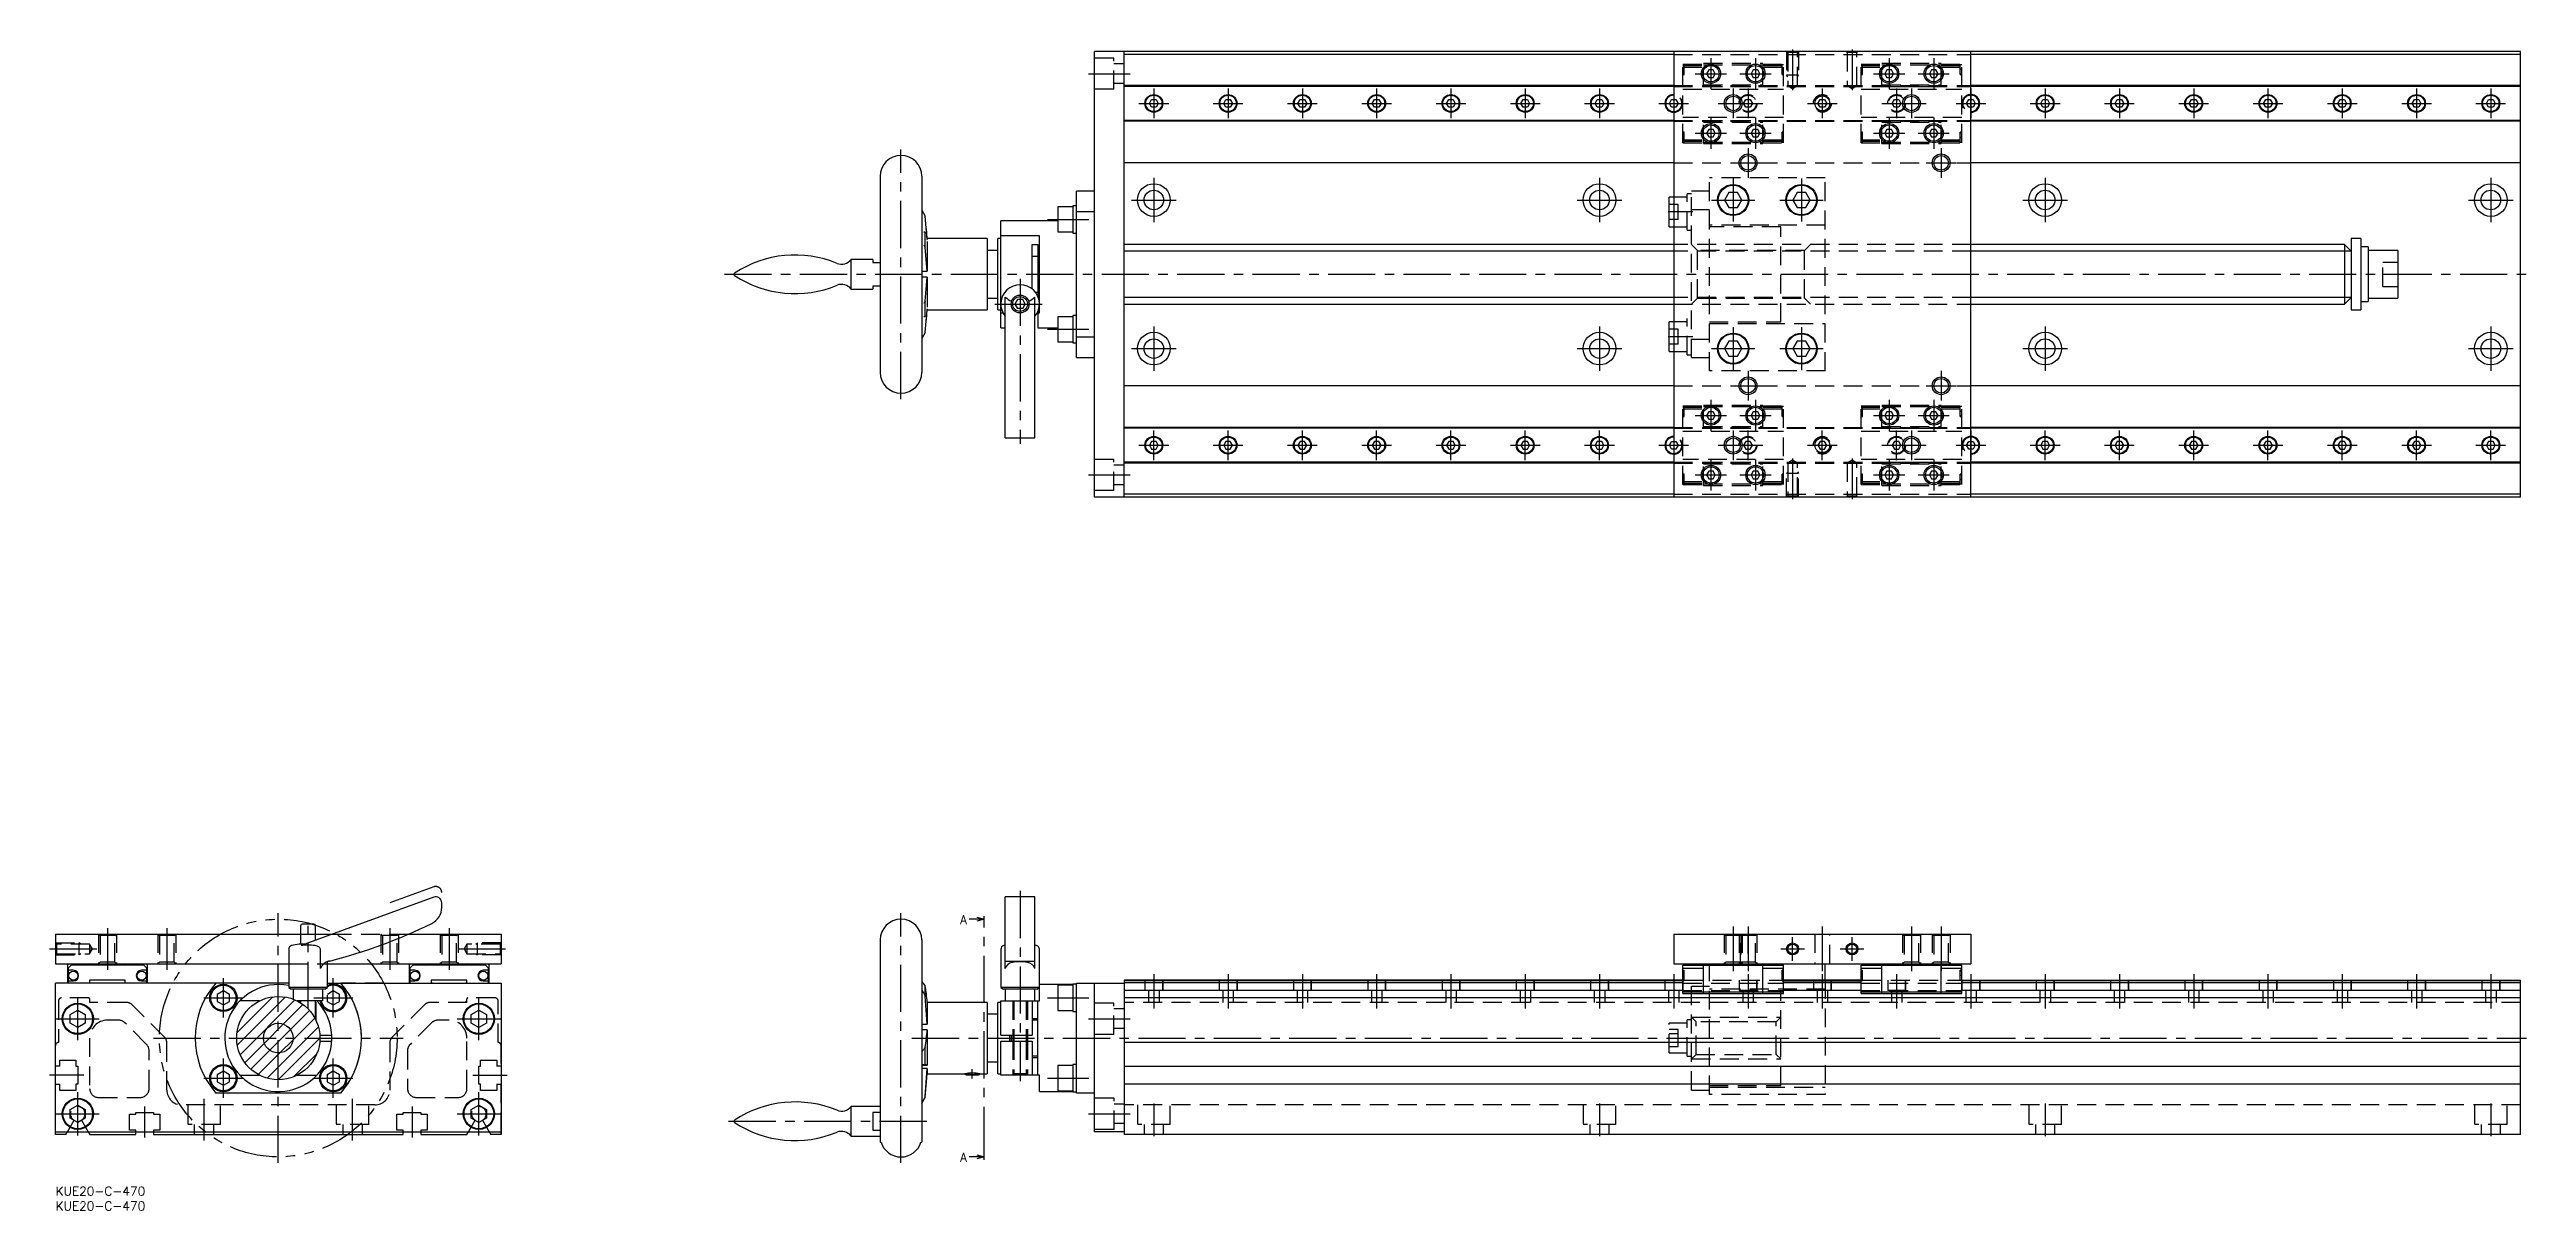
# Model space of a CAD drawing. Extents: x -2 to 832, y -8 to 383.
import ezdxf

# ---------------------------------------------------------------- set-up
doc = ezdxf.new("R2010")
doc.units = 0
doc.header["$LTSCALE"] = 0.5
for name, pattern in [('CENTER', [50.8, 31.75, -6.35, 6.35, -6.35]), ('DASHED', [19.05, 12.7, -6.35]), ('PHANTOM', [63.5, 31.75, -6.35, 6.35, -6.35, 6.35, -6.35])]:
    doc.linetypes.add(name, pattern=pattern)
for name, color, linetype in [('MSM_CENTER', 1, 'CENTER'), ('MSM_CONTINUOUS', 7, 'CONTINUOUS'), ('MSM_DASHED', 4, 'DASHED'), ('MSM_IMAGINARY', 6, 'PHANTOM'), ('MSM_NARROW', 5, 'CONTINUOUS'), ('MSM_PART_NUMBER', 7, 'CONTINUOUS')]:
    doc.layers.add(name, color=color, linetype=linetype)
doc.styles.get("Standard").update_dxf_attribs({"font": 'txt.shx', "height": 3, "bigfont": 'bigfont.shx'})

msp = doc.modelspace()

# ---------------------------------------------------------------- texts
at = {"layer": 'MSM_PART_NUMBER'}
for p in [(304.48, 88.31), (304.48, 8.38)]:
    msp.add_text('A', height=3, dxfattribs=at).set_placement(p)

# ---------------------------------------------------------------- blocks, each defined once
blk = doc.blocks.new('*U6')
at = {"layer": 'MSM_PART_NUMBER'}
blk.add_text('KUE20-C-470', height=3, dxfattribs=at).set_placement((0, -3))
blk = doc.blocks.new('*U7')
at = {"layer": 'MSM_PART_NUMBER'}
blk.add_text('KUE20-C-470', height=3, dxfattribs=at).set_placement((0, -8))

# ---------------------------------------------------------------- linework, layer by layer
at = {"layer": 'MSM_CENTER'}
for p, q in [((548.25, 375.97), (547.7, 375.97)), ((557.18, 379.72), (557.18, 369.22)), ((572.18, 379.72), (572.18, 369.22)), ((581.65, 375.97), (581.1, 375.97)), ((584.68, 382.6), (584.68, 368.92)), ((604.68, 382.6), (604.68, 368.92)), ((608.25, 375.97), (607.7, 375.97)), ((617.18, 379.72), (617.18, 369.22)), ((632.18, 379.72), (632.18, 369.22)), ((641.65, 375.97), (641.1, 375.97)), ((347.68, 374.47), (361.68, 374.47)), ((369.68, 369.47), (369.68, 359.47)), ((394.68, 369.47), (394.68, 359.47)), ((419.68, 369.47), (419.68, 359.47)), ((444.68, 369.47), (444.68, 359.47)), ((469.68, 369.47), (469.68, 359.47)), ((494.68, 369.47), (494.68, 359.47)), ((519.68, 369.47), (519.68, 359.47)), ((544.68, 369.47), (544.68, 359.47)), ((551.93, 374.47), (562.43, 374.47)), ((564.68, 369.47), (564.68, 359.47)), ((566.93, 374.47), (577.43, 374.47)), ((569.68, 369.47), (569.68, 359.47)), ((594.68, 369.47), (594.68, 359.47)), ((611.93, 374.47), (622.43, 374.47)), ((619.68, 369.47), (619.68, 359.47)), ((624.68, 369.47), (624.68, 359.47)), ((626.93, 374.47), (637.43, 374.47)), ((644.68, 369.47), (644.68, 359.47)), ((669.68, 369.47), (669.68, 359.47)), ((694.68, 369.47), (694.68, 359.47)), ((719.68, 369.47), (719.68, 359.47)), ((744.68, 369.47), (744.68, 359.47)), ((769.68, 369.47), (769.68, 359.47)), ((794.68, 369.47), (794.68, 359.47)), ((819.68, 369.47), (819.68, 359.47)), ((364.68, 364.47), (374.68, 364.47)), ((389.68, 364.47), (399.68, 364.47)), ((414.68, 364.47), (424.68, 364.47)), ((439.68, 364.47), (449.68, 364.47)), ((464.68, 364.47), (474.68, 364.47)), ((489.68, 364.47), (499.68, 364.47)), ((514.68, 364.47), (524.68, 364.47)), ((539.68, 364.47), (549.68, 364.47)), ((557.18, 359.72), (557.18, 349.22)), ((559.68, 364.47), (574.68, 364.47)), ((572.18, 359.72), (572.18, 349.22)), ((589.68, 364.47), (599.68, 364.47)), ((614.68, 364.47), (629.68, 364.47)), ((617.18, 359.72), (617.18, 349.22)), ((632.18, 359.72), (632.18, 349.22)), ((639.68, 364.47), (649.68, 364.47)), ((664.68, 364.47), (674.68, 364.47)), ((689.68, 364.47), (699.68, 364.47)), ((714.68, 364.47), (724.68, 364.47)), ((739.68, 364.47), (749.68, 364.47)), ((764.68, 364.47), (774.68, 364.47)), ((789.68, 364.47), (799.68, 364.47)), ((814.68, 364.47), (824.68, 364.47)), ((548.25, 352.97), (547.7, 352.97)), ((551.93, 354.47), (562.43, 354.47)), ((566.93, 354.47), (577.43, 354.47)), ((581.65, 352.97), (581.1, 352.97)), ((608.25, 352.97), (607.7, 352.97)), ((611.93, 354.47), (622.43, 354.47)), ((626.93, 354.47), (637.43, 354.47)), ((641.65, 352.97), (641.1, 352.97)), ((284.58, 264.97), (284.58, 348.97)), ((564.68, 344.47), (574.68, 344.47)), ((569.68, 349.47), (569.68, 339.47)), ((629.68, 344.47), (639.68, 344.47)), ((634.68, 349.47), (634.68, 339.47)), ((369.68, 339.47), (369.68, 324.47)), ((519.68, 339.47), (519.68, 324.47)), ((564.68, 339.22), (564.68, 324.72)), ((587.68, 339.22), (587.68, 324.72)), ((669.68, 339.47), (669.68, 324.47)), ((819.68, 339.47), (819.68, 324.47)), ((333.85, 325.47), (347.85, 325.47)), ((362.18, 331.97), (377.18, 331.97)), ((512.18, 331.97), (527.18, 331.97)), ((551.05, 327.97), (542.8, 327.97)), ((557.43, 331.97), (571.93, 331.97)), ((580.43, 331.97), (594.93, 331.97)), ((662.18, 331.97), (677.18, 331.97)), ((812.18, 331.97), (827.18, 331.97)), ((225.14, 306.97), (831.68, 306.97)), ((324.68, 305.47), (324.68, 249.97)), ((316.18, 296.97), (333.18, 296.97)), ((333.85, 288.47), (347.85, 288.47)), ((369.68, 289.47), (369.68, 274.47)), ((519.68, 289.47), (519.68, 274.47)), ((551.05, 285.97), (542.8, 285.97)), ((564.68, 289.22), (564.68, 274.72)), ((587.68, 289.22), (587.68, 274.72)), ((669.68, 289.47), (669.68, 274.47)), ((819.68, 289.47), (819.68, 274.47)), ((362.18, 281.97), (377.18, 281.97)), ((512.18, 281.97), (527.18, 281.97)), ((557.43, 281.97), (571.93, 281.97)), ((580.43, 281.97), (594.93, 281.97)), ((662.18, 281.97), (677.18, 281.97)), ((812.18, 281.97), (827.18, 281.97)), ((564.68, 269.47), (574.68, 269.47)), ((569.68, 274.47), (569.68, 264.47)), ((629.68, 269.47), (639.68, 269.47)), ((634.68, 274.47), (634.68, 264.47)), ((548.25, 260.97), (547.7, 260.97)), ((551.93, 259.47), (562.43, 259.47)), ((557.18, 264.72), (557.18, 254.22)), ((566.93, 259.47), (577.43, 259.47)), ((572.18, 264.72), (572.18, 254.22)), ((581.65, 260.97), (581.1, 260.97)), ((608.25, 260.97), (607.7, 260.97)), ((611.93, 259.47), (622.43, 259.47)), ((617.18, 264.72), (617.18, 254.22)), ((626.93, 259.47), (637.43, 259.47)), ((632.18, 264.72), (632.18, 254.22)), ((641.65, 260.97), (641.1, 260.97)), ((369.68, 244.47), (369.68, 254.47)), ((394.68, 244.47), (394.68, 254.47)), ((419.68, 244.47), (419.68, 254.47)), ((444.68, 244.47), (444.68, 254.47)), ((469.68, 244.47), (469.68, 254.47)), ((494.68, 244.47), (494.68, 254.47)), ((519.68, 244.47), (519.68, 254.47)), ((544.68, 254.47), (544.68, 244.47)), ((564.68, 254.47), (564.68, 244.47)), ((569.68, 244.47), (569.68, 254.47)), ((594.68, 244.47), (594.68, 254.47)), ((619.68, 244.47), (619.68, 254.47)), ((624.68, 254.47), (624.68, 244.47)), ((644.68, 254.47), (644.68, 244.47)), ((669.68, 244.47), (669.68, 254.47)), ((694.68, 244.47), (694.68, 254.47)), ((719.68, 244.47), (719.68, 254.47)), ((744.68, 244.47), (744.68, 254.47)), ((769.68, 244.47), (769.68, 254.47)), ((794.68, 244.47), (794.68, 254.47)), ((819.68, 244.47), (819.68, 254.47)), ((364.68, 249.47), (374.68, 249.47)), ((389.68, 249.47), (399.68, 249.47)), ((414.68, 249.47), (424.68, 249.47)), ((439.68, 249.47), (449.68, 249.47)), ((464.68, 249.47), (474.68, 249.47)), ((489.68, 249.47), (499.68, 249.47)), ((514.68, 249.47), (524.68, 249.47)), ((539.68, 249.47), (549.68, 249.47)), ((557.18, 244.72), (557.18, 234.22)), ((559.68, 249.47), (574.68, 249.47)), ((572.18, 244.72), (572.18, 234.22)), ((584.68, 245.03), (584.68, 231.35)), ((589.68, 249.47), (599.68, 249.47)), ((604.68, 245.03), (604.68, 231.35)), ((614.68, 249.47), (629.68, 249.47)), ((617.18, 244.72), (617.18, 234.22)), ((632.18, 244.72), (632.18, 234.22)), ((639.68, 249.47), (649.68, 249.47)), ((664.68, 249.47), (674.68, 249.47)), ((689.68, 249.47), (699.68, 249.47)), ((714.68, 249.47), (724.68, 249.47)), ((739.68, 249.47), (749.68, 249.47)), ((764.68, 249.47), (774.68, 249.47)), ((789.68, 249.47), (799.68, 249.47)), ((814.68, 249.47), (824.68, 249.47)), ((347.68, 239.47), (361.68, 239.47)), ((548.25, 237.97), (547.7, 237.97)), ((551.93, 239.47), (562.43, 239.47)), ((566.93, 239.47), (577.43, 239.47)), ((581.65, 237.97), (581.1, 237.97)), ((608.25, 237.97), (607.7, 237.97)), ((611.93, 239.47), (622.43, 239.47)), ((626.93, 239.47), (637.43, 239.47)), ((641.65, 237.97), (641.1, 237.97)), ((75, 8), (75, 92)), ((284.58, 8), (284.58, 92)), ((324.68, 99.5), (324.68, 35.5)), ((17.5, 87), (17.5, 73)), ((37.5, 87), (37.5, 73)), ((85, 59.8), (85, 87.8)), ((112.5, 87), (112.5, 73)), ((132.5, 87), (132.5, 73)), ((312.58, 11.04), (312.58, 88.96)), ((564.68, 87.5), (564.68, 72.5)), ((569.68, 87.5), (569.68, 72.5)), ((584.68, 76), (584.68, 84)), ((594.68, 87.5), (594.68, 72.5)), ((604.68, 76), (604.68, 84)), ((624.68, 87.5), (624.68, 72.5)), ((634.68, 87.5), (634.68, 72.5)), ((-2, 80), (14.44, 80)), ((135.56, 80), (152, 80)), ((580.68, 80), (588.68, 80)), ((600.68, 80), (608.68, 80)), ((56.5, 56.9), (56.5, 70.1)), ((93.5, 56.9), (93.5, 70.1)), ((369.68, 71.5), (369.68, 60)), ((394.68, 71.5), (394.68, 60)), ((419.68, 71.5), (419.68, 60)), ((444.68, 71.5), (444.68, 60)), ((469.68, 71.5), (469.68, 60)), ((494.68, 71.5), (494.68, 60)), ((519.68, 71.5), (519.68, 60)), ((544.68, 71.5), (544.68, 60)), ((548.25, 71), (547.7, 71)), ((569.68, 71.5), (569.68, 60)), ((581.65, 71), (581.1, 71)), ((594.68, 71.5), (594.68, 60)), ((608.25, 71), (607.7, 71)), ((619.68, 71.5), (619.68, 60)), ((641.65, 71), (641.1, 71)), ((644.68, 71.5), (644.68, 60)), ((669.68, 71.5), (669.68, 60)), ((694.68, 71.5), (694.68, 60)), ((719.68, 71.5), (719.68, 60)), ((744.68, 71.5), (744.68, 60)), ((769.68, 71.5), (769.68, 60)), ((794.68, 71.5), (794.68, 60)), ((819.68, 71.5), (819.68, 60)), ((7.5, 49.25), (7.5, 63.75)), ((49.9, 63.5), (63.1, 63.5)), ((86.9, 63.5), (100.1, 63.5)), ((142.5, 49.25), (142.5, 63.75)), ((333.85, 63.5), (347.85, 63.5)), ((0.25, 56.5), (14.75, 56.5)), ((135.25, 56.5), (149.75, 56.5)), ((347.68, 56.5), (361.68, 56.5)), ((33, 50), (117, 50)), ((56.5, 29.9), (56.5, 43.1)), ((93.5, 29.9), (93.5, 43.1)), ((288.28, 50), (831.68, 50)), ((9.5, 37.5), (-2, 37.5)), ((49.9, 36.5), (63.1, 36.5)), ((86.9, 36.5), (100.1, 36.5)), ((140.5, 37.5), (152, 37.5)), ((308.58, 36.37), (308.58, 39.53)), ((333.85, 36.5), (347.85, 36.5)), ((7.5, 17.25), (7.5, 31.75)), ((30, 27), (30, 16.5)), ((50, 15.5), (50, 29.5)), ((100, 15.5), (100, 29.5)), ((120, 27), (120, 16.5)), ((142.5, 17.25), (142.5, 31.75)), ((369.68, 28), (369.68, 17)), ((519.68, 28), (519.68, 17)), ((669.68, 28), (669.68, 17)), ((819.68, 28), (819.68, 17)), ((0.25, 24.5), (14.75, 24.5)), ((135.25, 24.5), (149.75, 24.5)), ((226.58, 22), (293.58, 22)), ((347.68, 24.5), (361.73, 24.5))]:
    msp.add_line(p, q, dxfattribs=at)
at = {"layer": 'MSM_CONTINUOUS'}
for p, q in [((359.68, 381.97), (349.68, 381.97)), ((349.68, 231.97), (349.68, 381.97)), ((359.68, 231.97), (359.68, 381.97)), ((359.68, 381.92), (359.73, 381.92)), ((544.68, 380.97), (359.68, 380.97)), ((829.68, 381.97), (359.73, 381.97)), ((359.73, 381.97), (359.73, 381.92)), ((544.68, 381.97), (544.68, 231.97)), ((556.44, 375.75), (555.7, 374.47)), ((557.92, 375.75), (556.44, 375.75)), ((558.66, 374.47), (557.92, 375.75)), ((571.44, 375.75), (570.7, 374.47)), ((572.92, 375.75), (571.44, 375.75)), ((573.66, 374.47), (572.92, 375.75)), ((616.44, 375.75), (615.7, 374.47)), ((617.92, 375.75), (616.44, 375.75)), ((618.66, 374.47), (617.92, 375.75)), ((631.44, 375.75), (630.7, 374.47)), ((632.92, 375.75), (631.44, 375.75)), ((633.66, 374.47), (632.92, 375.75)), ((644.68, 231.97), (644.68, 381.97)), ((829.68, 380.97), (644.68, 380.97)), ((829.68, 231.97), (829.68, 381.97)), ((544.68, 370.47), (359.68, 370.47)), ((544.68, 370.17), (359.68, 370.17)), ((555.7, 374.47), (556.44, 373.19)), ((556.44, 373.19), (557.92, 373.19)), ((557.92, 373.19), (558.66, 374.47)), ((570.7, 374.47), (571.44, 373.19)), ((571.44, 373.19), (572.92, 373.19)), ((572.92, 373.19), (573.66, 374.47)), ((615.7, 374.47), (616.44, 373.19)), ((616.44, 373.19), (617.92, 373.19)), ((617.92, 373.19), (618.66, 374.47)), ((630.7, 374.47), (631.44, 373.19)), ((631.44, 373.19), (632.92, 373.19)), ((632.92, 373.19), (633.66, 374.47)), ((829.68, 370.47), (644.68, 370.47)), ((829.63, 370.17), (644.68, 370.17)), ((829.63, 358.47), (829.63, 370.47)), ((544.68, 358.77), (359.68, 358.77)), ((368.2, 364.47), (368.94, 365.75)), ((368.94, 363.19), (368.2, 364.47)), ((368.94, 365.75), (370.42, 365.75)), ((370.42, 363.19), (368.94, 363.19)), ((370.42, 365.75), (371.16, 364.47)), ((371.16, 364.47), (370.42, 363.19)), ((393.2, 364.47), (393.94, 365.75)), ((393.94, 363.19), (393.2, 364.47)), ((393.94, 365.75), (395.42, 365.75)), ((395.42, 363.19), (393.94, 363.19)), ((395.42, 365.75), (396.16, 364.47)), ((396.16, 364.47), (395.42, 363.19)), ((418.2, 364.47), (418.94, 365.75)), ((418.94, 363.19), (418.2, 364.47)), ((418.94, 365.75), (420.42, 365.75)), ((420.42, 363.19), (418.94, 363.19)), ((420.42, 365.75), (421.16, 364.47)), ((421.16, 364.47), (420.42, 363.19)), ((443.2, 364.47), (443.94, 365.75)), ((443.94, 363.19), (443.2, 364.47)), ((443.94, 365.75), (445.42, 365.75)), ((445.42, 363.19), (443.94, 363.19)), ((445.42, 365.75), (446.16, 364.47)), ((446.16, 364.47), (445.42, 363.19)), ((468.2, 364.47), (468.94, 365.75)), ((468.94, 363.19), (468.2, 364.47)), ((468.94, 365.75), (470.42, 365.75)), ((470.42, 363.19), (468.94, 363.19)), ((470.42, 365.75), (471.16, 364.47)), ((471.16, 364.47), (470.42, 363.19)), ((493.2, 364.47), (493.94, 365.75)), ((493.94, 363.19), (493.2, 364.47)), ((493.94, 365.75), (495.42, 365.75)), ((495.42, 363.19), (493.94, 363.19)), ((495.42, 365.75), (496.16, 364.47)), ((496.16, 364.47), (495.42, 363.19)), ((518.2, 364.47), (518.94, 365.75)), ((518.94, 363.19), (518.2, 364.47)), ((518.94, 365.75), (520.42, 365.75)), ((520.42, 363.19), (518.94, 363.19)), ((520.42, 365.75), (521.16, 364.47)), ((521.16, 364.47), (520.42, 363.19)), ((543.2, 364.47), (543.94, 365.75)), ((543.94, 363.19), (543.2, 364.47)), ((543.94, 365.75), (544.68, 365.75)), ((544.68, 363.19), (543.94, 363.19)), ((593.2, 364.47), (593.94, 365.75)), ((593.94, 363.19), (593.2, 364.47)), ((593.94, 365.75), (595.42, 365.75)), ((595.42, 363.19), (593.94, 363.19)), ((595.42, 365.75), (596.16, 364.47)), ((596.16, 364.47), (595.42, 363.19)), ((644.68, 365.75), (645.42, 365.75)), ((645.42, 363.19), (644.68, 363.19)), ((829.63, 358.77), (644.68, 358.77)), ((645.42, 365.75), (646.16, 364.47)), ((646.16, 364.47), (645.42, 363.19)), ((668.2, 364.47), (668.94, 365.75)), ((668.94, 363.19), (668.2, 364.47)), ((668.94, 365.75), (670.42, 365.75)), ((670.42, 363.19), (668.94, 363.19)), ((670.42, 365.75), (671.16, 364.47)), ((671.16, 364.47), (670.42, 363.19)), ((693.2, 364.47), (693.94, 365.75)), ((693.94, 363.19), (693.2, 364.47)), ((693.94, 365.75), (695.42, 365.75)), ((695.42, 363.19), (693.94, 363.19)), ((695.42, 365.75), (696.16, 364.47)), ((696.16, 364.47), (695.42, 363.19)), ((718.2, 364.47), (718.94, 365.75)), ((718.94, 363.19), (718.2, 364.47)), ((718.94, 365.75), (720.42, 365.75)), ((720.42, 363.19), (718.94, 363.19)), ((720.42, 365.75), (721.16, 364.47)), ((721.16, 364.47), (720.42, 363.19)), ((743.2, 364.47), (743.94, 365.75)), ((743.94, 363.19), (743.2, 364.47)), ((743.94, 365.75), (745.42, 365.75)), ((745.42, 363.19), (743.94, 363.19)), ((745.42, 365.75), (746.16, 364.47)), ((746.16, 364.47), (745.42, 363.19)), ((768.2, 364.47), (768.94, 365.75)), ((768.94, 363.19), (768.2, 364.47)), ((768.94, 365.75), (770.42, 365.75)), ((770.42, 363.19), (768.94, 363.19)), ((770.42, 365.75), (771.16, 364.47)), ((771.16, 364.47), (770.42, 363.19)), ((793.2, 364.47), (793.94, 365.75)), ((793.94, 363.19), (793.2, 364.47)), ((793.94, 365.75), (795.42, 365.75)), ((795.42, 363.19), (793.94, 363.19)), ((795.42, 365.75), (796.16, 364.47)), ((796.16, 364.47), (795.42, 363.19)), ((818.2, 364.47), (818.94, 365.75)), ((818.94, 363.19), (818.2, 364.47)), ((818.94, 365.75), (820.42, 365.75)), ((820.42, 363.19), (818.94, 363.19)), ((820.42, 365.75), (821.16, 364.47)), ((821.16, 364.47), (820.42, 363.19)), ((544.68, 358.47), (359.68, 358.47)), ((556.44, 355.75), (555.7, 354.47)), ((555.7, 354.47), (556.44, 353.19)), ((557.92, 355.75), (556.44, 355.75)), ((556.44, 353.19), (557.92, 353.19)), ((558.66, 354.47), (557.92, 355.75)), ((557.92, 353.19), (558.66, 354.47)), ((571.44, 355.75), (570.7, 354.47)), ((570.7, 354.47), (571.44, 353.19)), ((572.92, 355.75), (571.44, 355.75)), ((571.44, 353.19), (572.92, 353.19)), ((573.66, 354.47), (572.92, 355.75)), ((572.92, 353.19), (573.66, 354.47)), ((616.44, 355.75), (615.7, 354.47)), ((615.7, 354.47), (616.44, 353.19)), ((617.92, 355.75), (616.44, 355.75)), ((616.44, 353.19), (617.92, 353.19)), ((618.66, 354.47), (617.92, 355.75)), ((617.92, 353.19), (618.66, 354.47)), ((631.44, 355.75), (630.7, 354.47)), ((630.7, 354.47), (631.44, 353.19)), ((632.92, 355.75), (631.44, 355.75)), ((631.44, 353.19), (632.92, 353.19)), ((633.66, 354.47), (632.92, 355.75)), ((632.92, 353.19), (633.66, 354.47)), ((829.63, 358.47), (644.68, 358.47)), ((544.68, 344.47), (359.68, 344.47)), ((829.68, 344.47), (644.68, 344.47)), ((277.58, 339.97), (277.58, 273.97)), ((291.58, 339.98), (291.58, 273.97)), ((349.68, 334.97), (343.68, 334.97)), ((343.68, 278.97), (343.68, 334.97)), ((563.21, 334.51), (561.75, 331.97)), ((566.15, 334.51), (563.21, 334.51)), ((567.61, 331.97), (566.15, 334.51)), ((586.21, 334.51), (584.75, 331.97)), ((589.15, 334.51), (586.21, 334.51)), ((590.61, 331.97), (589.15, 334.51)), ((291.58, 328.57), (292.76, 326.57)), ((293.44, 318.66), (292.76, 326.57)), ((337.38, 329.72), (337.38, 321.22)), ((342.38, 329.72), (337.38, 329.72)), ((342.38, 330.07), (342.38, 320.87)), ((343.68, 330.07), (342.38, 330.07)), ((349.68, 327.99), (343.68, 327.99)), ((543.18, 322.97), (543.18, 332.97)), ((544.68, 332.97), (543.18, 332.97)), ((561.75, 331.97), (563.21, 329.43)), ((563.21, 329.43), (566.15, 329.43)), ((566.15, 329.43), (567.61, 331.97)), ((584.75, 331.97), (586.21, 329.43)), ((586.21, 329.43), (589.15, 329.43)), ((589.15, 329.43), (590.61, 331.97)), ((292.76, 320.98), (292.27, 321.29)), ((292.27, 316.85), (292.76, 316.02)), ((292.76, 316.02), (292.76, 320.98)), ((293.44, 318.97), (293.15, 322.34)), ((293.31, 318.66), (293.44, 318.66)), ((313.58, 318.97), (293.44, 318.97)), ((293.44, 318.97), (293.44, 318.66)), ((293.44, 318.04), (293.44, 307.98)), ((313.58, 318.97), (313.58, 294.97)), ((317.18, 294.97), (317.18, 318.97)), ((318.18, 318.97), (317.18, 318.97)), ((318.18, 289), (318.18, 324.97)), ((337.38, 324.97), (318.18, 324.97)), ((331.18, 319.93), (318.18, 319.93)), ((328.68, 302.1), (328.68, 316.97)), ((328.68, 316.97), (330.68, 316.97)), ((330.68, 316.97), (330.68, 299.47)), ((331.18, 294.02), (331.18, 319.93)), ((337.38, 321.22), (342.38, 321.22)), ((342.38, 320.87), (343.68, 320.87)), ((544.68, 316.97), (359.68, 316.97)), ((543.18, 322.97), (544.68, 322.97)), ((770.43, 316.97), (644.68, 316.97)), ((772.68, 314.72), (770.43, 316.97)), ((770.43, 316.97), (770.43, 296.97)), ((772.68, 318.97), (772.68, 294.97)), ((775.88, 318.97), (772.68, 318.97)), ((775.88, 318.97), (775.88, 294.97)), ((267.79, 301.97), (267.79, 311.97)), ((275.08, 311.97), (267.79, 311.97)), ((275.08, 311.97), (275.08, 310.97)), ((275.08, 310.97), (277.58, 310.97)), ((293.44, 307.98), (292.76, 316.02)), ((317.18, 314.97), (313.58, 314.97)), ((330.68, 312.97), (328.68, 312.97)), ((778.38, 316.17), (775.88, 316.17)), ((778.38, 316.17), (778.38, 297.77)), ((788.38, 314.97), (778.38, 314.97)), ((788.38, 314.97), (788.38, 298.97)), ((228.58, 306.56), (228.58, 307.39)), ((267.79, 301.97), (275.08, 301.97)), ((275.08, 302.97), (275.08, 301.97)), ((277.58, 302.97), (275.08, 302.97)), ((291.58, 307.98), (293.44, 307.98)), ((293.44, 305.97), (291.58, 305.97)), ((292.76, 297.93), (293.44, 305.97)), ((293.44, 305.97), (293.44, 295.91)), ((329.8, 300.97), (330.68, 300.97)), ((292.76, 297.93), (292.27, 297.1)), ((292.27, 292.66), (292.76, 292.97)), ((292.76, 292.97), (292.76, 297.93)), ((292.76, 287.38), (293.44, 294.97)), ((293.15, 291.6), (293.44, 295.29)), ((293.44, 295.29), (293.31, 295.29)), ((293.44, 295.29), (293.44, 294.97)), ((293.44, 294.97), (313.58, 294.97)), ((313.58, 298.97), (317.18, 298.97)), ((317.18, 294.97), (318.18, 294.97)), ((318.18, 294.02), (318.89, 294.02)), ((319.68, 251.97), (319.68, 299.31)), ((323.81, 298.47), (322.95, 296.97)), ((322.95, 296.97), (323.81, 295.47)), ((325.55, 298.47), (323.81, 298.47)), ((325.55, 295.47), (323.81, 295.47)), ((326.41, 296.97), (325.55, 298.47)), ((325.55, 295.47), (326.41, 296.97)), ((329.68, 251.97), (329.68, 299.31)), ((330.68, 294.47), (330.68, 288.97)), ((330.68, 294.02), (331.18, 294.02)), ((337.38, 292.72), (337.38, 284.22)), ((342.38, 292.72), (337.38, 292.72)), ((342.38, 293.07), (342.38, 283.87)), ((343.68, 293.07), (342.38, 293.07)), ((359.68, 296.97), (544.68, 296.97)), ((644.68, 296.97), (770.43, 296.97)), ((770.43, 296.97), (772.68, 299.22)), ((772.68, 294.97), (775.88, 294.97)), ((775.88, 297.77), (778.38, 297.77)), ((778.38, 298.97), (788.38, 298.97)), ((292.76, 287.38), (291.58, 285.38)), ((318.18, 289), (319.68, 289)), ((330.68, 288.97), (337.38, 288.97)), ((337.38, 284.22), (342.38, 284.22)), ((342.38, 283.87), (343.68, 283.87)), ((343.68, 285.96), (349.68, 285.96)), ((544.68, 290.97), (543.18, 290.97)), ((543.18, 280.97), (543.18, 290.97)), ((563.21, 284.51), (561.75, 281.97)), ((566.15, 284.51), (563.21, 284.51)), ((567.61, 281.97), (566.15, 284.51)), ((586.21, 284.51), (584.75, 281.97)), ((589.15, 284.51), (586.21, 284.51)), ((590.61, 281.97), (589.15, 284.51)), ((343.68, 278.97), (349.68, 278.97)), ((543.18, 280.97), (544.68, 280.97)), ((561.75, 281.97), (563.21, 279.43)), ((563.21, 279.43), (566.15, 279.43)), ((566.15, 279.43), (567.61, 281.97)), ((584.75, 281.97), (586.21, 279.43)), ((586.21, 279.43), (589.15, 279.43)), ((589.15, 279.43), (590.61, 281.97)), ((544.68, 269.47), (359.68, 269.47)), ((829.68, 269.47), (644.68, 269.47)), ((556.44, 260.75), (555.7, 259.47)), ((555.7, 259.47), (556.44, 258.19)), ((557.92, 260.75), (556.44, 260.75)), ((558.66, 259.47), (557.92, 260.75)), ((557.92, 258.19), (558.66, 259.47)), ((571.44, 260.75), (570.7, 259.47)), ((570.7, 259.47), (571.44, 258.19)), ((572.92, 260.75), (571.44, 260.75)), ((573.66, 259.47), (572.92, 260.75)), ((572.92, 258.19), (573.66, 259.47)), ((616.44, 260.75), (615.7, 259.47)), ((615.7, 259.47), (616.44, 258.19)), ((617.92, 260.75), (616.44, 260.75)), ((618.66, 259.47), (617.92, 260.75)), ((617.92, 258.19), (618.66, 259.47)), ((631.44, 260.75), (630.7, 259.47)), ((630.7, 259.47), (631.44, 258.19)), ((632.92, 260.75), (631.44, 260.75)), ((633.66, 259.47), (632.92, 260.75)), ((632.92, 258.19), (633.66, 259.47)), ((319.68, 251.97), (329.68, 251.97)), ((544.68, 255.47), (359.68, 255.47)), ((544.68, 255.17), (359.68, 255.17)), ((368.94, 250.75), (368.2, 249.47)), ((370.42, 250.75), (368.94, 250.75)), ((371.16, 249.47), (370.42, 250.75)), ((393.94, 250.75), (393.2, 249.47)), ((395.42, 250.75), (393.94, 250.75)), ((396.16, 249.47), (395.42, 250.75)), ((418.94, 250.75), (418.2, 249.47)), ((420.42, 250.75), (418.94, 250.75)), ((421.16, 249.47), (420.42, 250.75)), ((443.94, 250.75), (443.2, 249.47)), ((445.42, 250.75), (443.94, 250.75)), ((446.16, 249.47), (445.42, 250.75)), ((468.94, 250.75), (468.2, 249.47)), ((470.42, 250.75), (468.94, 250.75)), ((471.16, 249.47), (470.42, 250.75)), ((493.94, 250.75), (493.2, 249.47)), ((495.42, 250.75), (493.94, 250.75)), ((496.16, 249.47), (495.42, 250.75)), ((518.94, 250.75), (518.2, 249.47)), ((520.42, 250.75), (518.94, 250.75)), ((521.16, 249.47), (520.42, 250.75)), ((543.2, 249.47), (543.94, 250.75)), ((543.94, 250.75), (544.68, 250.75)), ((556.44, 258.19), (557.92, 258.19)), ((571.44, 258.19), (572.92, 258.19)), ((593.94, 250.75), (593.2, 249.47)), ((595.42, 250.75), (593.94, 250.75)), ((596.16, 249.47), (595.42, 250.75)), ((616.44, 258.19), (617.92, 258.19)), ((631.44, 258.19), (632.92, 258.19)), ((829.63, 255.47), (644.68, 255.47)), ((829.63, 255.17), (644.68, 255.17)), ((644.68, 250.75), (645.42, 250.75)), ((645.42, 250.75), (646.16, 249.47)), ((668.94, 250.75), (668.2, 249.47)), ((670.42, 250.75), (668.94, 250.75)), ((671.16, 249.47), (670.42, 250.75)), ((693.94, 250.75), (693.2, 249.47)), ((695.42, 250.75), (693.94, 250.75)), ((696.16, 249.47), (695.42, 250.75)), ((718.94, 250.75), (718.2, 249.47)), ((720.42, 250.75), (718.94, 250.75)), ((721.16, 249.47), (720.42, 250.75)), ((743.94, 250.75), (743.2, 249.47)), ((745.42, 250.75), (743.94, 250.75)), ((746.16, 249.47), (745.42, 250.75)), ((768.94, 250.75), (768.2, 249.47)), ((770.42, 250.75), (768.94, 250.75)), ((771.16, 249.47), (770.42, 250.75)), ((793.94, 250.75), (793.2, 249.47)), ((795.42, 250.75), (793.94, 250.75)), ((796.16, 249.47), (795.42, 250.75)), ((818.94, 250.75), (818.2, 249.47)), ((820.42, 250.75), (818.94, 250.75)), ((821.16, 249.47), (820.42, 250.75)), ((829.63, 243.47), (829.63, 255.47)), ((544.68, 243.77), (359.68, 243.77)), ((544.68, 243.47), (359.68, 243.47)), ((368.2, 249.47), (368.94, 248.19)), ((368.94, 248.19), (370.42, 248.19)), ((370.42, 248.19), (371.16, 249.47)), ((393.2, 249.47), (393.94, 248.19)), ((393.94, 248.19), (395.42, 248.19)), ((395.42, 248.19), (396.16, 249.47)), ((418.2, 249.47), (418.94, 248.19)), ((418.94, 248.19), (420.42, 248.19)), ((420.42, 248.19), (421.16, 249.47)), ((443.2, 249.47), (443.94, 248.19)), ((443.94, 248.19), (445.42, 248.19)), ((445.42, 248.19), (446.16, 249.47)), ((468.2, 249.47), (468.94, 248.19)), ((468.94, 248.19), (470.42, 248.19)), ((470.42, 248.19), (471.16, 249.47)), ((493.2, 249.47), (493.94, 248.19)), ((493.94, 248.19), (495.42, 248.19)), ((495.42, 248.19), (496.16, 249.47)), ((518.2, 249.47), (518.94, 248.19)), ((518.94, 248.19), (520.42, 248.19)), ((520.42, 248.19), (521.16, 249.47)), ((543.94, 248.19), (543.2, 249.47)), ((544.68, 248.19), (543.94, 248.19)), ((593.2, 249.47), (593.94, 248.19)), ((593.94, 248.19), (595.42, 248.19)), ((595.42, 248.19), (596.16, 249.47)), ((645.42, 248.19), (644.68, 248.19)), ((829.63, 243.77), (644.68, 243.77)), ((829.68, 243.47), (644.68, 243.47)), ((646.16, 249.47), (645.42, 248.19)), ((668.2, 249.47), (668.94, 248.19)), ((668.94, 248.19), (670.42, 248.19)), ((670.42, 248.19), (671.16, 249.47)), ((693.2, 249.47), (693.94, 248.19)), ((693.94, 248.19), (695.42, 248.19)), ((695.42, 248.19), (696.16, 249.47)), ((718.2, 249.47), (718.94, 248.19)), ((718.94, 248.19), (720.42, 248.19)), ((720.42, 248.19), (721.16, 249.47)), ((743.2, 249.47), (743.94, 248.19)), ((743.94, 248.19), (745.42, 248.19)), ((745.42, 248.19), (746.16, 249.47)), ((768.2, 249.47), (768.94, 248.19)), ((768.94, 248.19), (770.42, 248.19)), ((770.42, 248.19), (771.16, 249.47)), ((793.2, 249.47), (793.94, 248.19)), ((793.94, 248.19), (795.42, 248.19)), ((795.42, 248.19), (796.16, 249.47)), ((818.2, 249.47), (818.94, 248.19)), ((818.94, 248.19), (820.42, 248.19)), ((820.42, 248.19), (821.16, 249.47)), ((556.44, 240.75), (555.7, 239.47)), ((555.7, 239.47), (556.44, 238.19)), ((557.92, 240.75), (556.44, 240.75)), ((556.44, 238.19), (557.92, 238.19)), ((558.66, 239.47), (557.92, 240.75)), ((557.92, 238.19), (558.66, 239.47)), ((571.44, 240.75), (570.7, 239.47)), ((570.7, 239.47), (571.44, 238.19)), ((572.92, 240.75), (571.44, 240.75)), ((571.44, 238.19), (572.92, 238.19)), ((573.66, 239.47), (572.92, 240.75)), ((572.92, 238.19), (573.66, 239.47)), ((616.44, 240.75), (615.7, 239.47)), ((615.7, 239.47), (616.44, 238.19)), ((617.92, 240.75), (616.44, 240.75)), ((616.44, 238.19), (617.92, 238.19)), ((618.66, 239.47), (617.92, 240.75)), ((617.92, 238.19), (618.66, 239.47)), ((631.44, 240.75), (630.7, 239.47)), ((630.7, 239.47), (631.44, 238.19)), ((632.92, 240.75), (631.44, 240.75)), ((631.44, 238.19), (632.92, 238.19)), ((633.66, 239.47), (632.92, 240.75)), ((632.92, 238.19), (633.66, 239.47)), ((359.68, 231.97), (349.68, 231.97)), ((544.68, 232.97), (359.68, 232.97)), ((359.73, 232.02), (359.68, 232.02)), ((359.73, 232.02), (359.73, 231.97)), ((829.68, 231.97), (359.73, 231.97)), ((829.68, 232.97), (644.68, 232.97)), ((127.32, 97.38), (82.66, 81.13)), ((130, 93.95), (130, 95.5)), ((319.68, 73.36), (319.68, 97.5)), ((329.68, 97.5), (319.68, 97.5)), ((329.68, 73.36), (329.68, 97.5)), ((0, 85), (82.5, 85)), ((0, 85), (0, 75)), ((82.5, 87.8), (82.5, 81.62)), ((87, 88.3), (83, 88.3)), ((87.5, 82.89), (87.5, 87.8)), ((87.5, 85), (93.31, 85)), ((118.89, 85), (150, 85)), ((150, 85), (150, 75)), ((544.68, 85), (544.68, 75)), ((544.68, 85), (644.68, 85)), ((644.68, 85), (644.68, 75)), ((78.5, 79.87), (78.5, 67)), ((84.03, 81.62), (82, 81.62)), ((89.15, 73.36), (89.15, 79.87)), ((91.5, 67), (91.5, 75.7)), ((277.58, 83), (277.58, 15)), ((291.58, 83), (291.58, 15)), ((318.18, 79.87), (318.18, 67)), ((319.68, 75.92), (329.68, 75.92)), ((331.18, 62.5), (331.18, 79.87)), ((0, 75), (78.5, 75)), ((0, 17.5), (0, 68.5)), ((78.5, 68.5), (0, 68.5)), ((4.5, 75), (4, 74.5)), ((4, 74.5), (4, 68.5)), ((5.25, 74.5), (4.25, 73.5)), ((4.25, 73.5), (4.25, 68.5)), ((6, 72.8), (4.25, 72.8)), ((4.25, 69.2), (6, 69.2)), ((29.75, 74.5), (5.25, 74.5)), ((11.75, 74.5), (11.25, 75)), ((23.5, 69.5), (11.5, 69.5)), ((11.8, 69.5), (11.5, 69.2)), ((11.5, 69.5), (11.5, 68.55)), ((23.5, 69.2), (23.2, 69.5)), ((23.75, 75), (23.25, 74.5)), ((23.5, 68.55), (23.5, 69.5)), ((30.75, 72.8), (29, 72.8)), ((29, 69.2), (30.75, 69.2)), ((30.75, 73.5), (29.75, 74.5)), ((31, 74.5), (30.5, 75)), ((30.75, 68.5), (30.75, 73.5)), ((31, 68.5), (31, 74.5)), ((78.5, 67), (79.37, 66.5)), ((91.5, 67), (78.5, 67)), ((90.63, 66.5), (91.5, 67)), ((91.5, 75), (150, 75)), ((91.5, 68.5), (150, 68.5)), ((119.5, 75), (119, 74.5)), ((119, 74.5), (119, 68.5)), ((120.25, 74.5), (119.25, 73.5)), ((119.25, 73.5), (119.25, 68.5)), ((121, 72.8), (119.25, 72.8)), ((119.25, 69.2), (121, 69.2)), ((144.75, 74.5), (120.25, 74.5)), ((126.75, 74.5), (126.25, 75)), ((138.5, 69.5), (126.5, 69.5)), ((126.8, 69.5), (126.5, 69.2)), ((126.5, 69.5), (126.5, 68.55)), ((138.5, 69.2), (138.2, 69.5)), ((138.75, 75), (138.25, 74.5)), ((138.5, 68.55), (138.5, 69.5)), ((145.75, 72.8), (144, 72.8)), ((144, 69.2), (145.75, 69.2)), ((145.75, 73.5), (144.75, 74.5)), ((146, 74.5), (145.5, 75)), ((145.75, 68.5), (145.75, 73.5)), ((146, 68.5), (146, 74.5)), ((150, 68.5), (150, 17.5)), ((292.76, 67.67), (292.27, 68.26)), ((292.76, 64.06), (292.76, 67.67)), ((318.18, 67), (319.05, 66.5)), ((331.18, 67), (318.18, 67)), ((330.31, 66.5), (331.18, 67)), ((342.38, 68), (331.18, 68)), ((342.38, 67.75), (337.38, 67.75)), ((337.38, 67.75), (337.38, 59.25)), ((343.68, 68.1), (342.38, 68.1)), ((342.38, 68.1), (342.38, 58.9)), ((343.68, 31.5), (343.68, 68.5)), ((343.68, 68.5), (359.68, 68.5)), ((349.68, 18.5), (349.68, 68.5)), ((548.23, 69.5), (359.68, 69.5)), ((359.68, 69.5), (359.68, 17.5)), ((548.23, 69.2), (359.68, 69.2)), ((547.73, 68.55), (359.68, 68.55)), ((544.68, 75), (644.68, 75)), ((547.73, 74.5), (581.63, 74.5)), ((547.73, 65), (547.73, 74.5)), ((547.73, 73.5), (554.73, 73.5)), ((547.73, 72.8), (548.23, 72.8)), ((548.23, 72.5), (547.73, 72.5)), ((548.23, 69.2), (547.73, 69.2)), ((548.23, 69.2), (548.23, 72.8)), ((554.73, 65), (554.73, 75)), ((574.63, 65), (574.63, 75)), ((574.63, 73.5), (581.63, 73.5)), ((581.13, 69.2), (581.13, 72.8)), ((581.63, 72.8), (581.13, 72.8)), ((581.63, 72.5), (581.13, 72.5)), ((608.23, 69.5), (581.13, 69.5)), ((581.13, 69.2), (607.73, 69.2)), ((581.13, 69.2), (581.63, 69.2)), ((581.63, 65), (581.63, 74.5)), ((607.73, 68.55), (581.63, 68.55)), ((595.68, 69.5), (595.68, 75)), ((607.73, 65), (607.73, 74.5)), ((607.73, 74.5), (641.63, 74.5)), ((607.73, 73.5), (614.73, 73.5)), ((607.73, 72.8), (608.23, 72.8)), ((608.23, 72.5), (607.73, 72.5)), ((608.23, 69.2), (607.73, 69.2)), ((608.23, 69.2), (608.23, 72.8)), ((614.73, 65), (614.73, 75)), ((634.63, 65), (634.63, 75)), ((634.63, 73.5), (641.63, 73.5)), ((641.63, 72.8), (641.13, 72.8)), ((641.13, 69.2), (641.13, 72.8)), ((641.63, 72.5), (641.13, 72.5)), ((641.13, 69.5), (829.63, 69.5)), ((641.63, 65), (641.63, 74.5)), ((829.63, 69.2), (641.63, 69.2)), ((829.63, 68.55), (641.63, 68.55)), ((829.63, 63.5), (829.63, 69.5)), ((4.96, 57.97), (7.5, 59.43)), ((7.5, 59.43), (10.04, 57.97)), ((56.5, 65.86), (54.46, 64.68)), ((54.46, 64.68), (54.46, 62.32)), ((54.46, 62.32), (56.5, 61.14)), ((58.54, 64.68), (56.5, 65.86)), ((56.5, 61.14), (58.54, 62.32)), ((58.54, 62.32), (58.54, 64.68)), ((68.7, 62.5), (62.05, 62.5)), ((90.63, 66.5), (79.37, 66.5)), ((80, 66.5), (80, 63.08)), ((90, 62.5), (81.3, 62.5)), ((90, 62.5), (90, 66.5)), ((91.46, 64.48), (91.46, 62.32)), ((91.46, 62.32), (93.5, 61.14)), ((93.5, 65.86), (91.5, 64.7)), ((95.54, 64.68), (93.5, 65.86)), ((93.5, 61.14), (95.54, 62.32)), ((95.54, 62.32), (95.54, 64.68)), ((139.96, 57.97), (142.5, 59.43)), ((142.5, 59.43), (145.04, 57.97)), ((292.27, 65.03), (292.76, 64.06)), ((293.44, 54.65), (292.76, 64.06)), ((313.58, 62), (293.44, 62)), ((293.44, 61.96), (293.44, 54.65)), ((313.58, 62), (313.58, 38)), ((317.18, 38), (317.18, 62)), ((318.18, 62), (317.18, 62)), ((318.18, 51), (318.18, 62.5)), ((318.18, 62.5), (331.18, 62.5)), ((330.31, 66.5), (319.05, 66.5)), ((319.68, 66.5), (319.68, 62.5)), ((328.68, 62.5), (328.68, 51)), ((329.68, 62.5), (329.68, 66.5)), ((330.68, 37.5), (330.68, 62.5)), ((337.38, 59.25), (342.38, 59.25)), ((342.38, 58.9), (343.68, 58.9)), ((547.73, 65.95), (359.68, 65.95)), ((829.68, 63.5), (359.68, 63.5)), ((547.73, 65.5), (581.63, 65.5)), ((547.73, 65), (581.63, 65)), ((607.73, 65.95), (581.63, 65.95)), ((607.73, 65.5), (641.63, 65.5)), ((607.73, 65), (641.63, 65)), ((829.63, 65.95), (641.63, 65.95)), ((829.68, 17.5), (829.68, 63.5)), ((4.96, 55.03), (4.96, 57.97)), ((7.5, 53.57), (4.96, 55.03)), ((10.04, 55.03), (7.5, 53.57)), ((10.04, 57.97), (10.04, 55.03)), ((88.96, 51), (92.97, 51)), ((139.96, 55.03), (139.96, 57.97)), ((142.5, 53.57), (139.96, 55.03)), ((145.04, 55.03), (142.5, 53.57)), ((145.04, 57.97), (145.04, 55.03)), ((291.58, 54.65), (293.44, 54.65)), ((293.44, 52.74), (291.58, 52.74)), ((293.44, 52.74), (293.44, 40.92)), ((317.18, 58), (313.58, 58)), ((318.18, 51), (328.68, 51)), ((321.18, 49), (321.18, 51)), ((321.68, 51), (321.68, 49)), ((322.18, 51), (322.18, 49)), ((322.18, 51), (322.18, 49)), ((327.18, 49), (327.18, 51)), ((327.18, 51), (327.18, 49)), ((328.68, 56.63), (330.68, 56.63)), ((330.68, 56), (328.68, 56)), ((88.96, 49), (92.97, 49)), ((292.76, 46.86), (292.27, 46.25)), ((292.76, 41.02), (292.76, 46.86)), ((313.58, 42), (317.18, 42)), ((318.18, 37.5), (318.18, 49)), ((318.18, 49), (328.68, 49)), ((328.68, 49), (328.68, 37.5)), ((328.68, 44), (330.68, 44)), ((330.68, 43.37), (328.68, 43.37)), ((829.68, 48.5), (359.68, 48.5)), ((359.73, 47.81), (359.68, 47.81)), ((359.73, 47.81), (359.73, 40.5)), ((56.5, 38.86), (54.46, 37.68)), ((54.46, 37.68), (54.46, 35.32)), ((54.46, 35.32), (56.5, 34.14)), ((58.54, 37.68), (56.5, 38.86)), ((56.5, 34.14), (58.54, 35.32)), ((58.54, 35.32), (58.54, 37.68)), ((62.05, 37.5), (68.7, 37.5)), ((81.3, 37.5), (87.95, 37.5)), ((93.5, 38.86), (91.46, 37.68)), ((91.46, 37.68), (91.46, 35.32)), ((91.46, 35.32), (93.5, 34.14)), ((95.54, 37.68), (93.5, 38.86)), ((93.5, 34.14), (95.54, 35.32)), ((95.54, 35.32), (95.54, 37.68)), ((293.44, 39.74), (291.58, 39.74)), ((291.74, 40.92), (293.44, 40.92)), ((292.25, 41.03), (292.76, 41.02)), ((292.76, 30.39), (293.44, 39.74)), ((292.76, 30.15), (293.44, 38)), ((293.44, 39.74), (293.44, 38)), ((293.44, 38), (306.08, 38)), ((306.08, 38), (306.08, 37.86)), ((306.08, 37.86), (306.52, 37.6)), ((306.08, 37.86), (311.08, 37.86)), ((306.52, 37.6), (310.63, 37.6)), ((310.63, 37.6), (311.08, 37.86)), ((311.07, 38), (313.58, 38)), ((311.08, 37.86), (311.08, 38)), ((317.18, 38), (318.18, 38)), ((331.18, 37.5), (318.18, 37.5)), ((331.18, 32), (331.18, 37.5)), ((342.38, 40.75), (337.38, 40.75)), ((337.38, 40.75), (337.38, 32.25)), ((343.68, 41.1), (342.38, 41.1)), ((342.38, 41.1), (342.38, 31.9)), ((359.68, 40.5), (829.68, 40.5)), ((829.68, 34.5), (359.68, 34.5)), ((359.73, 34.5), (359.73, 17.5)), ((4.96, 25.97), (7.5, 27.43)), ((4.96, 23.03), (4.96, 25.97)), ((7.5, 27.43), (10.04, 25.97)), ((10.04, 25.97), (10.04, 23.03)), ((96.02, 31.5), (53.98, 31.5)), ((139.96, 25.97), (142.5, 27.43)), ((139.96, 23.03), (139.96, 25.97)), ((142.5, 27.43), (145.04, 25.97)), ((145.04, 25.97), (145.04, 23.03)), ((277.58, 27), (267.79, 27)), ((267.79, 17), (267.79, 27)), ((292.27, 29.43), (291.58, 28.1)), ((292.76, 30.39), (292.27, 29.43)), ((292.76, 30.15), (292.76, 30.39)), ((331.18, 32), (342.38, 32)), ((337.38, 32.25), (342.38, 32.25)), ((342.38, 31.9), (343.68, 31.9)), ((349.68, 31.5), (343.68, 31.5)), ((0, 18.5), (150, 18.5)), ((3.46, 17.5), (0, 17.5)), ((0.05, 17.5), (0.05, 18.5)), ((3.46, 17.5), (4.04, 18.5)), ((7.5, 21.57), (4.96, 23.03)), ((10.04, 23.03), (7.5, 21.57)), ((10.96, 18.5), (11.54, 17.5)), ((11.54, 17.5), (27, 17.5)), ((27, 17.5), (27, 18.5)), ((33, 18.5), (33, 17.5)), ((33, 17.5), (117, 17.5)), ((117, 17.5), (117, 18.5)), ((123, 18.5), (123, 17.5)), ((123, 17.5), (138.46, 17.5)), ((138.46, 17.5), (139.04, 18.5)), ((142.5, 21.57), (139.96, 23.03)), ((145.04, 23.03), (142.5, 21.57)), ((145.96, 18.5), (146.54, 17.5)), ((150, 17.5), (146.54, 17.5)), ((149.95, 18.5), (149.95, 17.5)), ((228.58, 21.58), (228.58, 22.42)), ((267.79, 17), (277.58, 17)), ((275.08, 25), (275.08, 19)), ((277.58, 25), (275.08, 25)), ((275.08, 19), (277.58, 19)), ((359.68, 18.5), (349.68, 18.5)), ((829.68, 17.5), (359.68, 17.5)), ((277.58, 15), (277.87, 15)), ((291.29, 15), (291.58, 15))]:
    msp.add_line(p, q, dxfattribs=at)
for centre, radius in [((557.18, 374.47), 3.25), ((557.18, 374.47), 2.75), ((572.18, 374.47), 3.25), ((572.18, 374.47), 2.75), ((617.18, 374.47), 3.25), ((617.18, 374.47), 2.75), ((632.18, 374.47), 3.25), ((632.18, 374.47), 2.75), ((369.68, 364.47), 3), ((369.68, 364.47), 2.75), ((394.68, 364.47), 3), ((394.68, 364.47), 2.75), ((419.68, 364.47), 3), ((419.68, 364.47), 2.75), ((444.68, 364.47), 3), ((444.68, 364.47), 2.75), ((469.68, 364.47), 3), ((469.68, 364.47), 2.75), ((494.68, 364.47), 3), ((494.68, 364.47), 2.75), ((519.68, 364.47), 3), ((519.68, 364.47), 2.75), ((564.68, 364.47), 2.46), ((594.68, 364.47), 2.5), ((624.68, 364.47), 2.46), ((669.68, 364.47), 3), ((669.68, 364.47), 2.75), ((694.68, 364.47), 3), ((694.68, 364.47), 2.75), ((719.68, 364.47), 3), ((719.68, 364.47), 2.75), ((744.68, 364.47), 3), ((744.68, 364.47), 2.75), ((769.68, 364.47), 3), ((769.68, 364.47), 2.75), ((794.68, 364.47), 3), ((794.68, 364.47), 2.75), ((819.68, 364.47), 3), ((819.68, 364.47), 2.75), ((557.18, 354.47), 3.25), ((557.18, 354.47), 2.75), ((572.18, 354.47), 3.25), ((572.18, 354.47), 2.75), ((617.18, 354.47), 3.25), ((617.18, 354.47), 2.75), ((632.18, 354.47), 3.25), ((632.18, 354.47), 2.75), ((569.68, 344.47), 2.46), ((634.68, 344.47), 2.46), ((369.68, 331.97), 5.5), ((369.68, 331.97), 3.3), ((519.68, 331.97), 5.5), ((519.68, 331.97), 3.3), ((564.68, 331.97), 5.25), ((564.68, 331.97), 5), ((587.68, 331.97), 5.25), ((587.68, 331.97), 5), ((669.68, 331.97), 5.5), ((669.68, 331.97), 3.3), ((819.68, 331.97), 5.5), ((819.68, 331.97), 3.3), ((324.68, 296.97), 3), ((324.68, 296.97), 2.5), ((369.68, 281.97), 5.5), ((369.68, 281.97), 3.3), ((519.68, 281.97), 5.5), ((519.68, 281.97), 3.3), ((564.68, 281.97), 5.25), ((564.68, 281.97), 5), ((587.68, 281.97), 5.25), ((587.68, 281.97), 5), ((669.68, 281.97), 5.5), ((669.68, 281.97), 3.3), ((819.68, 281.97), 5.5), ((819.68, 281.97), 3.3), ((569.68, 269.47), 2.46), ((634.68, 269.47), 2.46), ((557.18, 259.47), 3.25), ((557.18, 259.47), 2.75), ((572.18, 259.47), 3.25), ((572.18, 259.47), 2.75), ((617.18, 259.47), 3.25), ((617.18, 259.47), 2.75), ((632.18, 259.47), 3.25), ((632.18, 259.47), 2.75), ((369.68, 249.47), 3), ((369.68, 249.47), 2.75), ((394.68, 249.47), 3), ((394.68, 249.47), 2.75), ((419.68, 249.47), 3), ((419.68, 249.47), 2.75), ((444.68, 249.47), 3), ((444.68, 249.47), 2.75), ((469.68, 249.47), 3), ((469.68, 249.47), 2.75), ((494.68, 249.47), 3), ((494.68, 249.47), 2.75), ((519.68, 249.47), 3), ((519.68, 249.47), 2.75), ((564.68, 249.47), 2.46), ((594.68, 249.47), 2.5), ((624.68, 249.47), 2.46), ((669.68, 249.47), 3), ((669.68, 249.47), 2.75), ((694.68, 249.47), 3), ((694.68, 249.47), 2.75), ((719.68, 249.47), 3), ((719.68, 249.47), 2.75), ((744.68, 249.47), 3), ((744.68, 249.47), 2.75), ((769.68, 249.47), 3), ((769.68, 249.47), 2.75), ((794.68, 249.47), 3), ((794.68, 249.47), 2.75), ((819.68, 249.47), 3), ((819.68, 249.47), 2.75), ((557.18, 239.47), 3.25), ((557.18, 239.47), 2.75), ((572.18, 239.47), 3.25), ((572.18, 239.47), 2.75), ((617.18, 239.47), 3.25), ((617.18, 239.47), 2.75), ((632.18, 239.47), 3.25), ((632.18, 239.47), 2.75), ((584.68, 80), 1.62), ((604.68, 80), 1.62), ((6, 71), 1.5), ((29, 71), 1.5), ((56.5, 63.5), 4.6), ((56.5, 63.5), 4.25), ((121, 71), 1.5), ((144, 71), 1.5), ((7.5, 56.5), 5.25), ((7.5, 56.5), 5), ((75, 50), 14), ((142.5, 56.5), 5.25), ((142.5, 56.5), 5), ((75, 50), 5), ((56.5, 36.5), 4.6), ((56.5, 36.5), 4.25), ((93.5, 36.5), 4.6), ((93.5, 36.5), 4.25), ((7.5, 24.5), 5.25), ((7.5, 24.5), 5), ((142.5, 24.5), 5.25), ((142.5, 24.5), 5)]:
    msp.add_circle(centre, radius, dxfattribs=at)
for centre, radius, start, end in [((544.68, 364.47), 3, 90, 270), ((544.68, 364.47), 2.75, 90, 270), ((644.68, 364.47), 3, 270, 90), ((644.68, 364.47), 2.75, 270, 90), ((284.58, 339.97), 7, 0.0123, 180), ((248.9, 276.47), 37, 67.5217, 123.31942), ((264.58, 314.36), 4, 247.5217, 323.39821), ((248.9, 337.47), 37, 236.68058, 292.4783), ((264.58, 299.59), 4, 36.60179, 112.4783), ((324.68, 296.97), 6.5, 320.28486, 219.71514), ((324.54, 304.58), 7.17, 227.33632, 247.88835), ((324.82, 304.58), 7.17, 292.11165, 312.66368), ((284.58, 273.97), 7, 180, 359.9877), ((544.68, 249.47), 3, 90, 270), ((544.68, 249.47), 2.75, 90, 270), ((644.68, 249.47), 3, 270, 90), ((644.68, 249.47), 2.75, 270, 90), ((124, 93.95), 6, 296.06355, 0), ((128, 95.5), 2, 0, 110.00214), ((83, 87.8), 0.5, 90, 180), ((87, 87.8), 0.5, 0, 90), ((47.55, 250.26), 180, 284.40545, 296.06355), ((284.58, 83), 7, 0.0123, 180), ((79.8, 79.87), 1.3, 104.57056, 180), ((85, 59.86), 21.97, 97.84825, 104.57057), ((85, 59.86), 21.39, 83.67881, 96.26823), ((87, 77.83), 3.31, 59.7939, 83.91416), ((87.99, 79.74), 1.17, 6.09193, 54.40899), ((92.9, 71.96), 4, 98.18159, 159.49997), ((319.48, 79.87), 1.3, 104.57056, 180), ((324.68, 59.86), 21.97, 103.15482, 104.57057), ((322.55, 72.48), 3, 100.48733, 163.03459), ((324.67, 62.13), 13.57, 79.66931, 101.32356), ((326.76, 72.44), 3.06, 17.45674, 83.54791), ((324.68, 59.86), 21.97, 75.42943, 76.84518), ((329.88, 79.87), 1.3, 0, 75.42944), ((6, 71), 1.8, 270, 90), ((11.5, 67.25), 1.3, 74.05763, 90), ((23.5, 67.25), 1.3, 90, 105.94237), ((29, 71), 1.8, 90, 270), ((75, 50), 28, 138.64563, 221.35437), ((75, 50), 18, 78.78773, 43.98296), ((93.5, 63.5), 4.6, 192.55586, 115.77146), ((93.5, 63.5), 4.25, 193.60896, 118.07249), ((75, 50), 28, 318.64563, 41.35437), ((121, 71), 1.8, 270, 90), ((126.5, 67.25), 1.3, 74.05763, 90), ((138.5, 67.25), 1.3, 90, 105.94237), ((144, 71), 1.8, 90, 270), ((302.59, 76.68), 13.32, 214.25401, 219.23722), ((126.91, 44.84), 167.41, 5.88342, 7.83746), ((280.79, 59.27), 12.85, 26.64792, 32.88569), ((115.63, 70.52), 178.7, 352.39168, 354.29038), ((290.03, 48), 2.85, 303.12208, 322.17214), ((292.29, 39.56), 1.47, 91.43309, 118.65447), ((290.61, 24.79), 16.38, 80.02154, 82.45246), ((308.58, 26.22), 12.04, 78.01415, 101.98585), ((248.9, -8.5), 37, 67.5217, 123.31942), ((264.58, 29.39), 4, 247.5217, 323.39821), ((115.96, 123.65), 200, 331.4157, 332.1288), ((248.9, 52.5), 37, 236.68058, 292.4783), ((264.58, 14.62), 4, 36.60179, 112.4783), ((284.58, 17), 7, 196.38961, 343.59167)]:
    msp.add_arc(centre, radius, start, end, dxfattribs=at)
at = {"layer": 'MSM_DASHED'}
for p, q in [((356.21, 379.72), (349.61, 379.72)), ((356.21, 369.22), (356.21, 379.72)), ((359.61, 377.77), (356.21, 377.77)), ((544.68, 380.97), (644.68, 380.97)), ((547.73, 351.22), (547.73, 377.72)), ((547.73, 377.72), (554.73, 377.72)), ((548.23, 377.47), (547.73, 377.47)), ((547.73, 377.22), (554.73, 377.22)), ((547.73, 376.72), (554.73, 376.72)), ((548.23, 375.97), (547.73, 375.97)), ((548.23, 374.17), (548.23, 377.72)), ((554.73, 377.97), (574.63, 377.97)), ((554.73, 370.22), (554.73, 377.97)), ((554.73, 377.47), (574.63, 377.47)), ((574.63, 370.22), (574.63, 377.97)), ((574.63, 377.72), (581.63, 377.72)), ((574.63, 377.22), (581.63, 377.22)), ((574.63, 376.72), (581.63, 376.72)), ((581.13, 374.17), (581.13, 377.72)), ((581.63, 377.47), (581.13, 377.47)), ((581.13, 375.97), (581.63, 375.97)), ((581.63, 351.22), (581.63, 377.72)), ((582.68, 381.97), (583.06, 381.59)), ((582.68, 381.97), (582.68, 373.97)), ((583.06, 381.59), (583.06, 370.47)), ((586.3, 381.59), (583.06, 381.59)), ((586.3, 381.59), (586.68, 381.97)), ((586.3, 370.47), (586.3, 381.59)), ((586.68, 381.97), (586.68, 373.97)), ((602.68, 381.97), (603.06, 381.59)), ((603.06, 381.59), (603.06, 370.47)), ((606.3, 381.59), (603.06, 381.59)), ((606.3, 381.59), (606.68, 381.97)), ((606.3, 370.47), (606.3, 381.59)), ((607.73, 377.72), (614.73, 377.72)), ((607.73, 351.22), (607.73, 377.72)), ((608.23, 377.47), (607.73, 377.47)), ((607.73, 377.22), (614.73, 377.22)), ((607.73, 376.72), (614.73, 376.72)), ((608.23, 375.97), (607.73, 375.97)), ((608.23, 374.17), (608.23, 377.72)), ((614.73, 377.97), (634.63, 377.97)), ((614.73, 370.22), (614.73, 377.97)), ((614.73, 377.47), (634.63, 377.47)), ((634.63, 370.22), (634.63, 377.97)), ((634.63, 377.72), (641.63, 377.72)), ((634.63, 377.22), (641.63, 377.22)), ((634.63, 376.72), (641.63, 376.72)), ((641.13, 374.17), (641.13, 377.72)), ((641.63, 377.47), (641.13, 377.47)), ((641.13, 375.97), (641.63, 375.97)), ((641.63, 351.22), (641.63, 377.72)), ((356.21, 369.22), (349.61, 369.22)), ((359.61, 371.17), (356.21, 371.17)), ((544.68, 370.47), (644.68, 370.47)), ((544.68, 370.17), (644.68, 370.17)), ((544.68, 367.62), (544.68, 361.32)), ((547.73, 374.47), (548.23, 374.47)), ((547.73, 374.17), (548.23, 374.17)), ((547.73, 369.22), (581.63, 369.22)), ((554.73, 370.72), (574.63, 370.72)), ((554.73, 370.22), (574.63, 370.22)), ((581.13, 374.47), (581.63, 374.47)), ((581.13, 374.17), (581.63, 374.17)), ((586.68, 373.97), (582.68, 373.97)), ((583.06, 373.47), (582.68, 373.97)), ((583.06, 370.47), (584.68, 369.54)), ((584.68, 369.54), (586.3, 370.47)), ((586.3, 373.47), (586.68, 373.97)), ((603.06, 370.47), (604.68, 369.54)), ((604.68, 369.54), (606.3, 370.47)), ((607.73, 374.47), (608.23, 374.47)), ((607.73, 374.17), (608.23, 374.17)), ((607.73, 369.22), (641.63, 369.22)), ((614.73, 370.72), (634.63, 370.72)), ((614.73, 370.22), (634.63, 370.22)), ((641.13, 374.47), (641.63, 374.47)), ((641.13, 374.17), (641.63, 374.17)), ((544.68, 365.75), (545.42, 365.75)), ((545.42, 363.19), (544.68, 363.19)), ((544.68, 358.77), (644.68, 358.77)), ((545.42, 365.75), (546.16, 364.47)), ((546.16, 364.47), (545.42, 363.19)), ((581.63, 359.72), (547.73, 359.72)), ((554.73, 358.72), (574.63, 358.72)), ((554.73, 350.97), (554.73, 358.72)), ((568.2, 364.47), (568.94, 365.75)), ((568.94, 363.19), (568.2, 364.47)), ((568.94, 365.75), (570.42, 365.75)), ((570.42, 363.19), (568.94, 363.19)), ((570.42, 365.75), (571.16, 364.47)), ((571.16, 364.47), (570.42, 363.19)), ((574.63, 350.97), (574.63, 358.72)), ((641.63, 359.72), (607.73, 359.72)), ((614.73, 358.72), (634.63, 358.72)), ((614.73, 350.97), (614.73, 358.72)), ((618.2, 364.47), (618.94, 365.75)), ((618.94, 363.19), (618.2, 364.47)), ((618.94, 365.75), (620.42, 365.75)), ((620.42, 363.19), (618.94, 363.19)), ((620.42, 365.75), (621.16, 364.47)), ((621.16, 364.47), (620.42, 363.19)), ((634.63, 350.97), (634.63, 358.72)), ((643.2, 364.47), (643.94, 365.75)), ((643.94, 363.19), (643.2, 364.47)), ((643.94, 365.75), (644.68, 365.75)), ((644.68, 363.19), (643.94, 363.19)), ((544.68, 358.47), (644.68, 358.47)), ((548.23, 354.77), (547.73, 354.77)), ((548.23, 354.47), (547.73, 354.47)), ((548.23, 352.97), (547.73, 352.97)), ((547.73, 352.22), (554.73, 352.22)), ((547.73, 351.72), (554.73, 351.72)), ((547.73, 351.47), (548.23, 351.47)), ((547.73, 351.22), (554.73, 351.22)), ((548.23, 351.22), (548.23, 354.77)), ((554.73, 358.22), (574.63, 358.22)), ((554.73, 351.47), (574.63, 351.47)), ((554.73, 350.97), (574.63, 350.97)), ((574.63, 352.22), (581.63, 352.22)), ((574.63, 351.72), (581.63, 351.72)), ((574.63, 351.22), (581.63, 351.22)), ((581.13, 351.22), (581.13, 354.77)), ((581.63, 354.77), (581.13, 354.77)), ((581.63, 354.47), (581.13, 354.47)), ((581.13, 352.97), (581.63, 352.97)), ((581.13, 351.47), (581.63, 351.47)), ((608.23, 354.77), (607.73, 354.77)), ((608.23, 354.47), (607.73, 354.47)), ((608.23, 352.97), (607.73, 352.97)), ((607.73, 352.22), (614.73, 352.22)), ((607.73, 351.72), (614.73, 351.72)), ((607.73, 351.47), (608.23, 351.47)), ((607.73, 351.22), (614.73, 351.22)), ((608.23, 351.22), (608.23, 354.77)), ((614.73, 358.22), (634.63, 358.22)), ((614.73, 351.47), (634.63, 351.47)), ((614.73, 350.97), (634.63, 350.97)), ((634.63, 352.22), (641.63, 352.22)), ((634.63, 351.72), (641.63, 351.72)), ((634.63, 351.22), (641.63, 351.22)), ((641.13, 351.22), (641.13, 354.77)), ((641.63, 354.77), (641.13, 354.77)), ((641.63, 354.47), (641.13, 354.47)), ((641.13, 352.97), (641.63, 352.97)), ((641.13, 351.47), (641.63, 351.47)), ((544.68, 344.47), (644.68, 344.47)), ((549.18, 321.87), (549.18, 334.07)), ((550.68, 334.07), (549.18, 334.07)), ((556.68, 334.97), (550.68, 334.97)), ((550.68, 278.97), (550.68, 334.97)), ((595.68, 339.47), (556.68, 339.47)), ((556.68, 274.47), (556.68, 339.47)), ((595.68, 274.47), (595.68, 339.47)), ((546.18, 330.51), (543.18, 330.51)), ((546.18, 327.97), (543.18, 327.97)), ((546.18, 325.43), (543.18, 325.43)), ((549.18, 332.97), (544.68, 332.97)), ((546.18, 325.43), (546.18, 330.51)), ((550.68, 328.83), (556.68, 328.83)), ((544.68, 322.97), (549.18, 322.97)), ((644.68, 316.97), (544.68, 316.97)), ((549.18, 321.87), (550.68, 321.87)), ((552.68, 314.97), (550.68, 316.97)), ((595.68, 323.47), (556.68, 323.47)), ((580.68, 322.97), (556.68, 322.97)), ((580.68, 290.97), (580.68, 322.97)), ((590.68, 316.97), (588.68, 314.97)), ((644.68, 314.72), (544.68, 314.72)), ((588.68, 314.97), (552.68, 314.97)), ((552.68, 298.97), (552.68, 314.97)), ((588.68, 298.97), (588.68, 314.97)), ((783.38, 311.03), (788.38, 311.03)), ((783.38, 302.91), (783.38, 311.03)), ((783.38, 306.97), (788.38, 306.97)), ((783.38, 302.91), (788.38, 302.91)), ((644.68, 299.22), (544.68, 299.22)), ((544.68, 296.97), (644.68, 296.97)), ((549.18, 279.87), (549.18, 292.07)), ((550.68, 296.97), (552.68, 298.97)), ((552.68, 298.97), (588.68, 298.97)), ((588.68, 298.97), (590.68, 296.97)), ((546.18, 288.51), (543.18, 288.51)), ((546.18, 285.97), (543.18, 285.97)), ((549.18, 290.97), (544.68, 290.97)), ((546.18, 283.43), (546.18, 288.51)), ((550.68, 285.12), (556.68, 285.12)), ((556.68, 290.97), (580.68, 290.97)), ((556.68, 290.47), (595.68, 290.47)), ((546.18, 283.43), (543.18, 283.43)), ((544.68, 280.97), (549.18, 280.97)), ((549.18, 279.87), (550.68, 279.87)), ((550.68, 278.97), (556.68, 278.97)), ((544.68, 269.47), (644.68, 269.47)), ((595.68, 274.47), (556.68, 274.47)), ((547.73, 262.72), (554.73, 262.72)), ((547.73, 236.22), (547.73, 262.72)), ((548.23, 262.47), (547.73, 262.47)), ((547.73, 262.22), (554.73, 262.22)), ((547.73, 261.72), (554.73, 261.72)), ((548.23, 260.97), (547.73, 260.97)), ((547.73, 259.47), (548.23, 259.47)), ((547.73, 259.17), (548.23, 259.17)), ((548.23, 259.17), (548.23, 262.72)), ((554.73, 262.97), (574.63, 262.97)), ((554.73, 255.22), (554.73, 262.97)), ((554.73, 262.47), (574.63, 262.47)), ((574.63, 255.22), (574.63, 262.97)), ((574.63, 262.72), (581.63, 262.72)), ((574.63, 262.22), (581.63, 262.22)), ((574.63, 261.72), (581.63, 261.72)), ((581.13, 259.17), (581.13, 262.72)), ((581.63, 262.47), (581.13, 262.47)), ((581.13, 260.97), (581.63, 260.97)), ((581.13, 259.47), (581.63, 259.47)), ((581.13, 259.17), (581.63, 259.17)), ((581.63, 236.22), (581.63, 262.72)), ((607.73, 262.72), (614.73, 262.72)), ((607.73, 236.22), (607.73, 262.72)), ((608.23, 262.47), (607.73, 262.47)), ((607.73, 262.22), (614.73, 262.22)), ((607.73, 261.72), (614.73, 261.72)), ((608.23, 260.97), (607.73, 260.97)), ((607.73, 259.47), (608.23, 259.47)), ((607.73, 259.17), (608.23, 259.17)), ((608.23, 259.17), (608.23, 262.72)), ((614.73, 262.97), (634.63, 262.97)), ((614.73, 255.22), (614.73, 262.97)), ((614.73, 262.47), (634.63, 262.47)), ((634.63, 255.22), (634.63, 262.97)), ((634.63, 262.72), (641.63, 262.72)), ((634.63, 262.22), (641.63, 262.22)), ((634.63, 261.72), (641.63, 261.72)), ((641.13, 259.17), (641.13, 262.72)), ((641.63, 262.47), (641.13, 262.47)), ((641.13, 260.97), (641.63, 260.97)), ((641.13, 259.47), (641.63, 259.47)), ((641.13, 259.17), (641.63, 259.17)), ((641.63, 236.22), (641.63, 262.72)), ((544.68, 255.47), (644.68, 255.47)), ((544.68, 255.17), (644.68, 255.17)), ((544.68, 252.62), (544.68, 246.32)), ((544.68, 250.75), (545.42, 250.75)), ((545.42, 250.75), (546.16, 249.47)), ((547.73, 254.22), (581.63, 254.22)), ((554.73, 255.72), (574.63, 255.72)), ((554.73, 255.22), (574.63, 255.22)), ((568.94, 250.75), (568.2, 249.47)), ((570.42, 250.75), (568.94, 250.75)), ((571.16, 249.47), (570.42, 250.75)), ((607.73, 254.22), (641.63, 254.22)), ((614.73, 255.72), (634.63, 255.72)), ((614.73, 255.22), (634.63, 255.22)), ((618.94, 250.75), (618.2, 249.47)), ((620.42, 250.75), (618.94, 250.75)), ((621.16, 249.47), (620.42, 250.75)), ((643.2, 249.47), (643.94, 250.75)), ((643.94, 250.75), (644.68, 250.75)), ((356.21, 244.72), (349.61, 244.72)), ((356.21, 234.22), (356.21, 244.72)), ((359.61, 242.77), (356.21, 242.77)), ((545.42, 248.19), (544.68, 248.19)), ((544.68, 243.77), (644.68, 243.77)), ((544.68, 243.47), (644.68, 243.47)), ((546.16, 249.47), (545.42, 248.19)), ((581.63, 244.72), (547.73, 244.72)), ((554.73, 243.72), (574.63, 243.72)), ((554.73, 235.97), (554.73, 243.72)), ((554.73, 243.22), (574.63, 243.22)), ((568.2, 249.47), (568.94, 248.19)), ((568.94, 248.19), (570.42, 248.19)), ((570.42, 248.19), (571.16, 249.47)), ((574.63, 235.97), (574.63, 243.72)), ((584.68, 244.41), (583.06, 243.47)), ((583.06, 243.47), (583.06, 232.35)), ((586.3, 243.47), (584.68, 244.41)), ((586.3, 232.35), (586.3, 243.47)), ((604.68, 244.41), (603.06, 243.47)), ((603.06, 243.47), (603.06, 232.35)), ((606.3, 243.47), (604.68, 244.41)), ((606.3, 232.35), (606.3, 243.47)), ((641.63, 244.72), (607.73, 244.72)), ((614.73, 235.97), (614.73, 243.72)), ((614.73, 243.72), (634.63, 243.72)), ((614.73, 243.22), (634.63, 243.22)), ((618.2, 249.47), (618.94, 248.19)), ((618.94, 248.19), (620.42, 248.19)), ((620.42, 248.19), (621.16, 249.47)), ((634.63, 235.97), (634.63, 243.72)), ((643.94, 248.19), (643.2, 249.47)), ((644.68, 248.19), (643.94, 248.19)), ((356.21, 234.22), (349.61, 234.22)), ((359.61, 236.17), (356.21, 236.17)), ((548.23, 239.77), (547.73, 239.77)), ((548.23, 239.47), (547.73, 239.47)), ((548.23, 237.97), (547.73, 237.97)), ((547.73, 237.22), (554.73, 237.22)), ((547.73, 236.72), (554.73, 236.72)), ((547.73, 236.47), (548.23, 236.47)), ((547.73, 236.22), (554.73, 236.22)), ((548.23, 236.22), (548.23, 239.77)), ((554.73, 236.47), (574.63, 236.47)), ((554.73, 235.97), (574.63, 235.97)), ((574.63, 237.22), (581.63, 237.22)), ((574.63, 236.72), (581.63, 236.72)), ((574.63, 236.22), (581.63, 236.22)), ((581.13, 236.22), (581.13, 239.77)), ((581.63, 239.77), (581.13, 239.77)), ((581.63, 239.47), (581.13, 239.47)), ((581.13, 237.97), (581.63, 237.97)), ((581.13, 236.47), (581.63, 236.47)), ((583.06, 240.47), (582.68, 239.97)), ((586.68, 239.97), (582.68, 239.97)), ((582.68, 231.97), (582.68, 239.97)), ((586.3, 240.47), (586.68, 239.97)), ((586.68, 231.97), (586.68, 239.97)), ((608.23, 239.77), (607.73, 239.77)), ((608.23, 239.47), (607.73, 239.47)), ((608.23, 237.97), (607.73, 237.97)), ((607.73, 237.22), (614.73, 237.22)), ((607.73, 236.72), (614.73, 236.72)), ((607.73, 236.47), (608.23, 236.47)), ((607.73, 236.22), (614.73, 236.22)), ((608.23, 236.22), (608.23, 239.77)), ((614.73, 236.47), (634.63, 236.47)), ((614.73, 235.97), (634.63, 235.97)), ((634.63, 237.22), (641.63, 237.22)), ((634.63, 236.72), (641.63, 236.72)), ((634.63, 236.22), (641.63, 236.22)), ((641.13, 236.22), (641.13, 239.77)), ((641.63, 239.77), (641.13, 239.77)), ((641.63, 239.47), (641.13, 239.47)), ((641.13, 237.97), (641.63, 237.97)), ((641.13, 236.47), (641.63, 236.47)), ((544.68, 232.97), (644.68, 232.97)), ((583.06, 232.35), (582.68, 231.97)), ((586.3, 232.35), (583.06, 232.35)), ((586.68, 231.97), (586.3, 232.35)), ((603.06, 232.35), (602.68, 231.97)), ((606.3, 232.35), (603.06, 232.35)), ((606.68, 231.97), (606.3, 232.35)), ((14.5, 85), (15.04, 84.46)), ((14.5, 85), (14.5, 75)), ((15.04, 84.46), (15.04, 75.54)), ((19.96, 84.46), (15.04, 84.46)), ((19.96, 84.46), (20.5, 85)), ((19.96, 75.54), (19.96, 84.46)), ((20.5, 85), (20.5, 75)), ((34.5, 85), (35.04, 84.46)), ((34.5, 85), (34.5, 75)), ((35.04, 84.46), (35.04, 75.54)), ((39.96, 84.46), (35.04, 84.46)), ((39.96, 84.46), (40.5, 85)), ((39.96, 75.54), (39.96, 84.46)), ((40.5, 85), (40.5, 75)), ((82.5, 85), (87.5, 85)), ((96.57, 86.19), (82.66, 81.13)), ((93.31, 85), (118.89, 85)), ((109.5, 85), (110.04, 84.46)), ((109.5, 85), (109.5, 75)), ((110.04, 84.46), (110.04, 75.54)), ((114.96, 84.46), (110.04, 84.46)), ((114.96, 84.46), (115.5, 85)), ((114.96, 75.54), (114.96, 84.46)), ((115.5, 85), (115.5, 75)), ((129.5, 85), (130.04, 84.46)), ((129.5, 85), (129.5, 75)), ((130.04, 84.46), (130.04, 75.54)), ((134.96, 84.46), (130.04, 84.46)), ((134.96, 84.46), (135.5, 85)), ((134.96, 75.54), (134.96, 84.46)), ((135.5, 85), (135.5, 75)), ((561.68, 85), (562.22, 84.46)), ((561.68, 85), (561.68, 75)), ((562.22, 84.46), (562.22, 75.54)), ((567.14, 84.46), (562.22, 84.46)), ((566.68, 85), (567.22, 84.46)), ((566.68, 85), (566.68, 75)), ((567.14, 84.46), (567.68, 85)), ((567.14, 75.54), (567.14, 84.46)), ((567.22, 84.46), (567.22, 75.54)), ((572.14, 84.46), (567.22, 84.46)), ((567.68, 85), (567.68, 75)), ((569.68, 78.4), (569.68, 84.4)), ((572.14, 84.46), (572.68, 85)), ((572.14, 75.54), (572.14, 84.46)), ((572.68, 85), (572.68, 75)), ((592.18, 85), (592.18, 75)), ((597.18, 75), (597.18, 85)), ((621.68, 85), (622.22, 84.46)), ((621.68, 85), (621.68, 75)), ((622.22, 84.46), (622.22, 75.54)), ((627.14, 84.46), (622.22, 84.46)), ((627.14, 84.46), (627.68, 85)), ((627.14, 75.54), (627.14, 84.46)), ((627.68, 85), (627.68, 75)), ((631.68, 85), (632.22, 84.46)), ((631.68, 85), (631.68, 75)), ((632.22, 84.46), (632.22, 75.54)), ((637.14, 84.46), (632.22, 84.46)), ((637.14, 84.46), (637.68, 85)), ((637.14, 75.54), (637.14, 84.46)), ((637.68, 85), (637.68, 75)), ((0.38, 81.62), (0, 82)), ((0, 82), (8, 82)), ((0, 78), (0.38, 78.38)), ((0, 78), (8, 78)), ((11.5, 81.62), (0.38, 81.62)), ((0.38, 81.62), (0.38, 78.38)), ((0.38, 78.38), (11.5, 78.38)), ((8, 78), (8, 82)), ((8.5, 81.62), (8, 82)), ((8.5, 78.38), (8, 78)), ((12.44, 80), (11.5, 81.62)), ((11.5, 81.62), (11.5, 78.38)), ((11.5, 78.38), (12.44, 80)), ((15.04, 75.54), (14.5, 75)), ((19.96, 75.54), (15.04, 75.54)), ((20.5, 75), (19.96, 75.54)), ((35.04, 75.54), (34.5, 75)), ((39.96, 75.54), (35.04, 75.54)), ((40.5, 75), (39.96, 75.54)), ((91.5, 73.87), (91.5, 75.7)), ((110.04, 75.54), (109.5, 75)), ((114.96, 75.54), (110.04, 75.54)), ((115.5, 75), (114.96, 75.54)), ((130.04, 75.54), (129.5, 75)), ((134.96, 75.54), (130.04, 75.54)), ((135.5, 75), (134.96, 75.54)), ((138.5, 81.62), (137.56, 80)), ((137.56, 80), (138.5, 78.38)), ((149.62, 81.62), (138.5, 81.62)), ((138.5, 81.62), (138.5, 78.38)), ((138.5, 78.38), (149.62, 78.38)), ((141.5, 81.62), (142, 82)), ((141.5, 78.38), (142, 78)), ((142, 78), (142, 82)), ((150, 82), (142, 82)), ((150, 78), (142, 78)), ((150, 82), (149.62, 81.62)), ((149.62, 81.62), (149.62, 78.38)), ((149.62, 78.38), (150, 78)), ((562.22, 75.54), (561.68, 75)), ((567.14, 75.54), (562.22, 75.54)), ((567.22, 75.54), (566.68, 75)), ((567.68, 75), (567.14, 75.54)), ((572.14, 75.54), (567.22, 75.54)), ((572.68, 75), (572.14, 75.54)), ((622.22, 75.54), (621.68, 75)), ((627.14, 75.54), (622.22, 75.54)), ((627.68, 75), (627.14, 75.54)), ((632.22, 75.54), (631.68, 75)), ((637.14, 75.54), (632.22, 75.54)), ((637.68, 75), (637.14, 75.54)), ((43.78, 75), (64.8, 75)), ((78.5, 75), (91.5, 75)), ((110.46, 68.5), (96.02, 68.5)), ((366.68, 69.5), (366.68, 66)), ((366.68, 69.5), (366.68, 66)), ((372.68, 66), (372.68, 69.5)), ((372.68, 69.5), (372.68, 66)), ((391.68, 69.5), (391.68, 66)), ((391.68, 69.5), (391.68, 66)), ((397.68, 66), (397.68, 69.5)), ((397.68, 69.5), (397.68, 66)), ((416.68, 69.5), (416.68, 66)), ((416.68, 69.5), (416.68, 66)), ((422.68, 66), (422.68, 69.5)), ((422.68, 69.5), (422.68, 66)), ((441.68, 69.5), (441.68, 66)), ((441.68, 69.5), (441.68, 66)), ((447.68, 66), (447.68, 69.5)), ((447.68, 69.5), (447.68, 66)), ((466.68, 69.5), (466.68, 66)), ((466.68, 69.5), (466.68, 66)), ((472.68, 66), (472.68, 69.5)), ((472.68, 69.5), (472.68, 66)), ((491.68, 69.5), (491.68, 66)), ((491.68, 69.5), (491.68, 66)), ((497.68, 66), (497.68, 69.5)), ((497.68, 69.5), (497.68, 66)), ((516.68, 69.5), (516.68, 66)), ((516.68, 69.5), (516.68, 66)), ((522.68, 66), (522.68, 69.5)), ((522.68, 69.5), (522.68, 66)), ((541.68, 69.5), (541.68, 66)), ((541.68, 69.5), (541.68, 66)), ((547.68, 66), (547.68, 69.5)), ((547.68, 69.5), (547.68, 66)), ((547.73, 68.5), (581.63, 68.5)), ((548.23, 69.5), (581.13, 69.5)), ((550.68, 67.5), (556.68, 67.5)), ((550.68, 32.5), (550.68, 67.5)), ((556.68, 31), (556.68, 75)), ((566.68, 69.5), (566.68, 66)), ((566.68, 69.5), (566.68, 66)), ((572.68, 66), (572.68, 69.5)), ((572.68, 69.5), (572.68, 66)), ((591.68, 69.5), (591.68, 66)), ((591.68, 69.5), (591.68, 66)), ((595.68, 69.5), (595.68, 31)), ((597.68, 66), (597.68, 69.5)), ((597.68, 69.5), (597.68, 66)), ((607.73, 68.5), (641.63, 68.5)), ((608.23, 69.5), (641.13, 69.5)), ((616.68, 69.5), (616.68, 66)), ((616.68, 69.5), (616.68, 66)), ((622.68, 66), (622.68, 69.5)), ((622.68, 69.5), (622.68, 66)), ((641.68, 69.5), (641.68, 66)), ((641.68, 69.5), (641.68, 66)), ((647.68, 66), (647.68, 69.5)), ((647.68, 69.5), (647.68, 66)), ((666.68, 69.5), (666.68, 66)), ((666.68, 69.5), (666.68, 66)), ((672.68, 66), (672.68, 69.5)), ((672.68, 69.5), (672.68, 66)), ((691.68, 69.5), (691.68, 66)), ((691.68, 69.5), (691.68, 66)), ((697.68, 66), (697.68, 69.5)), ((697.68, 69.5), (697.68, 66)), ((716.68, 69.5), (716.68, 66)), ((716.68, 69.5), (716.68, 66)), ((722.68, 66), (722.68, 69.5)), ((722.68, 69.5), (722.68, 66)), ((741.68, 69.5), (741.68, 66)), ((741.68, 69.5), (741.68, 66)), ((747.68, 66), (747.68, 69.5)), ((747.68, 69.5), (747.68, 66)), ((766.68, 69.5), (766.68, 66)), ((766.68, 69.5), (766.68, 66)), ((772.68, 66), (772.68, 69.5)), ((772.68, 69.5), (772.68, 66)), ((791.68, 69.5), (791.68, 66)), ((791.68, 69.5), (791.68, 66)), ((797.68, 66), (797.68, 69.5)), ((797.68, 69.5), (797.68, 66)), ((816.68, 69.5), (816.68, 66)), ((816.68, 69.5), (816.68, 66)), ((822.68, 66), (822.68, 69.5)), ((822.68, 69.5), (822.68, 66)), ((1, 62.5), (1, 48.5)), ((11.2, 63.5), (2, 63.5)), ((11.5, 63.2), (11.5, 62)), ((23.76, 62), (11.5, 62)), ((36.62, 50.38), (25.88, 61.12)), ((82.25, 62.5), (82.25, 61.98)), ((82.5, 62.5), (82.5, 61.82)), ((87.5, 56.3), (87.5, 62.5)), ((87.75, 55.78), (87.75, 62.5)), ((124.12, 61.12), (113.38, 50.38)), ((138.5, 62), (126.24, 62)), ((138.01, 62), (138.5, 62.49)), ((138.5, 62), (138.5, 63.2)), ((148, 63.5), (138.8, 63.5)), ((149, 48.5), (149, 62.5)), ((322.18, 62.5), (322.18, 51)), ((322.61, 62.5), (322.61, 51)), ((326.75, 62.5), (326.75, 51)), ((327.18, 62.5), (327.18, 51)), ((356.21, 61.75), (349.61, 61.75)), ((356.21, 51.25), (356.21, 61.75)), ((359.61, 59.8), (356.21, 59.8)), ((829.68, 62), (359.68, 62)), ((372.68, 66), (366.68, 66)), ((367.93, 66), (367.93, 62)), ((371.43, 66), (371.43, 62)), ((397.68, 66), (391.68, 66)), ((392.93, 66), (392.93, 62)), ((396.43, 66), (396.43, 62)), ((422.68, 66), (416.68, 66)), ((417.93, 66), (417.93, 62)), ((421.43, 66), (421.43, 62)), ((447.68, 66), (441.68, 66)), ((442.93, 66), (442.93, 62)), ((446.43, 66), (446.43, 62)), ((472.68, 66), (466.68, 66)), ((467.93, 66), (467.93, 62)), ((471.43, 66), (471.43, 62)), ((497.68, 66), (491.68, 66)), ((492.93, 66), (492.93, 62)), ((496.43, 66), (496.43, 62)), ((522.68, 66), (516.68, 66)), ((517.93, 66), (517.93, 62)), ((521.43, 66), (521.43, 62)), ((547.68, 66), (541.68, 66)), ((542.93, 66), (542.93, 62)), ((546.43, 66), (546.43, 62)), ((547.73, 66), (581.63, 66)), ((595.68, 66.5), (556.68, 66.5)), ((572.68, 66), (566.68, 66)), ((567.93, 66), (567.93, 62)), ((571.43, 66), (571.43, 62)), ((580.68, 34), (580.68, 66)), ((597.68, 66), (591.68, 66)), ((592.93, 66), (592.93, 62)), ((596.43, 66), (596.43, 62)), ((607.73, 66), (641.63, 66)), ((622.68, 66), (616.68, 66)), ((617.93, 66), (617.93, 62)), ((621.43, 66), (621.43, 62)), ((647.68, 66), (641.68, 66)), ((642.93, 66), (642.93, 62)), ((646.43, 66), (646.43, 62)), ((672.68, 66), (666.68, 66)), ((667.93, 66), (667.93, 62)), ((671.43, 66), (671.43, 62)), ((697.68, 66), (691.68, 66)), ((692.93, 66), (692.93, 62)), ((696.43, 66), (696.43, 62)), ((722.68, 66), (716.68, 66)), ((717.93, 66), (717.93, 62)), ((721.43, 66), (721.43, 62)), ((747.68, 66), (741.68, 66)), ((742.93, 66), (742.93, 62)), ((746.43, 66), (746.43, 62)), ((772.68, 66), (766.68, 66)), ((767.93, 66), (767.93, 62)), ((771.43, 66), (771.43, 62)), ((797.68, 66), (791.68, 66)), ((792.93, 66), (792.93, 62)), ((796.43, 66), (796.43, 62)), ((822.68, 66), (816.68, 66)), ((817.93, 66), (817.93, 62)), ((821.43, 66), (821.43, 62)), ((829.63, 62), (829.63, 63.5)), ((21.27, 56), (17.5, 56)), ((30.62, 47.89), (23.39, 55.12)), ((126.61, 55.12), (119.38, 47.89)), ((132.5, 56), (128.73, 56)), ((356.21, 51.25), (349.61, 51.25)), ((359.61, 53.2), (356.21, 53.2)), ((543.18, 45), (543.18, 55)), ((549.18, 55), (543.18, 55)), ((546.18, 52.93), (543.18, 52.93)), ((546.18, 51.47), (543.18, 51.47)), ((546.18, 47.07), (546.18, 52.93)), ((549.18, 43.9), (549.18, 56.1)), ((550.68, 56.1), (549.18, 56.1)), ((552.18, 55.5), (550.68, 57)), ((550.68, 57), (580.68, 57)), ((579.18, 55.5), (552.18, 55.5)), ((552.18, 44.5), (552.18, 55.5)), ((580.68, 57), (579.18, 55.5)), ((579.18, 44.5), (579.18, 55.5)), ((0.05, 40.5), (0.05, 47.81)), ((1.5, 42.6), (6.9, 42.6)), ((1.5, 40.5), (1.5, 42.6)), ((6.9, 42.6), (6.9, 40.5)), ((11.5, 50), (11.5, 33)), ((31.5, 33), (31.5, 45.77)), ((37.5, 32.5), (37.5, 48.26)), ((112.5, 48.26), (112.5, 32.5)), ((118.5, 45.77), (118.5, 33)), ((138.5, 33), (138.5, 50)), ((143.1, 42.6), (148.5, 42.6)), ((143.1, 40.5), (143.1, 42.6)), ((148.5, 42.6), (148.5, 40.5)), ((149.95, 47.81), (149.95, 40.5)), ((322.18, 49), (322.18, 37.5)), ((322.61, 49), (322.61, 37.5)), ((326.75, 49), (326.75, 37.5)), ((327.18, 49), (327.18, 37.5)), ((546.18, 48.53), (543.18, 48.53)), ((546.18, 47.07), (543.18, 47.07)), ((543.18, 45), (549.18, 45)), ((549.18, 43.9), (550.68, 43.9)), ((550.68, 43), (552.18, 44.5)), ((550.68, 43), (580.68, 43)), ((552.18, 44.5), (579.18, 44.5)), ((579.18, 44.5), (580.68, 43)), ((1.5, 40.5), (0, 40.5)), ((0, 34.5), (1.5, 34.5)), ((0.05, 18.5), (0.05, 34.5)), ((1.5, 32.4), (1.5, 34.5)), ((6.9, 40.5), (7.5, 40.5)), ((7.5, 34.5), (6.9, 34.5)), ((6.9, 34.5), (6.9, 32.4)), ((7.5, 40.5), (7.5, 34.5)), ((142.5, 40.5), (143.1, 40.5)), ((142.5, 34.5), (142.5, 40.5)), ((143.1, 34.5), (142.5, 34.5)), ((143.1, 32.4), (143.1, 34.5)), ((150, 40.5), (148.5, 40.5)), ((148.5, 34.5), (150, 34.5)), ((148.5, 34.5), (148.5, 32.4)), ((149.95, 34.5), (149.95, 18.5)), ((327.18, 37.93), (322.18, 37.93)), ((322.18, 37.93), (322.61, 37.5)), ((326.75, 37.5), (327.18, 37.93)), ((556.68, 34), (580.68, 34)), ((556.68, 33.5), (595.68, 33.5)), ((6.9, 32.4), (1.5, 32.4)), ((14.5, 30), (28.5, 30)), ((107.5, 27.5), (42.5, 27.5)), ((44.5, 27.5), (44.5, 20.9)), ((55.5, 20.9), (55.5, 27.5)), ((94.5, 27.5), (94.5, 20.9)), ((105.5, 20.9), (105.5, 27.5)), ((121.5, 30), (135.5, 30)), ((148.5, 32.4), (143.1, 32.4)), ((356.28, 29.75), (349.68, 29.75)), ((356.28, 19.25), (356.28, 29.75)), ((359.68, 27.8), (356.28, 27.8)), ((829.68, 27.5), (359.68, 27.5)), ((364.18, 27.5), (364.18, 20.9)), ((375.18, 20.9), (375.18, 27.5)), ((514.18, 27.5), (514.18, 20.9)), ((525.18, 20.9), (525.18, 27.5)), ((550.68, 32.5), (556.68, 32.5)), ((595.68, 31), (556.68, 31)), ((664.18, 27.5), (664.18, 20.9)), ((675.18, 20.9), (675.18, 27.5)), ((814.18, 27.5), (814.18, 20.9)), ((825.18, 20.9), (825.18, 27.5)), ((4.04, 18.5), (6.27, 22.37)), ((8.73, 22.37), (10.96, 18.5)), ((24.9, 24.4), (27, 24.4)), ((24.9, 19), (24.9, 24.4)), ((27, 19), (24.9, 19)), ((27, 24.4), (27, 25)), ((27, 25), (33, 25)), ((27, 18.5), (27, 19)), ((33, 25), (33, 24.4)), ((33, 24.4), (35.1, 24.4)), ((33, 19), (33, 18.5)), ((35.1, 19), (33, 19)), ((35.1, 24.4), (35.1, 19)), ((55.5, 20.9), (44.5, 20.9)), ((46.7, 20.9), (46.7, 17.5)), ((50.35, 18.5), (99.65, 18.5)), ((51.68, 17.5), (55.5, 17.5)), ((53.3, 17.5), (53.3, 20.9)), ((105.5, 20.9), (94.5, 20.9)), ((94.5, 17.5), (98.32, 17.5)), ((96.7, 20.9), (96.7, 17.5)), ((103.3, 17.5), (103.3, 20.9)), ((114.9, 24.4), (117, 24.4)), ((114.9, 19), (114.9, 24.4)), ((117, 19), (114.9, 19)), ((117, 25), (123, 25)), ((117, 24.4), (117, 25)), ((117, 18.5), (117, 19)), ((123, 25), (123, 24.4)), ((123, 24.4), (125.1, 24.4)), ((123, 19), (123, 18.5)), ((125.1, 19), (123, 19)), ((125.1, 24.4), (125.1, 19)), ((139.04, 18.5), (141.27, 22.37)), ((143.73, 22.37), (145.96, 18.5)), ((356.28, 19.25), (349.68, 19.25)), ((359.68, 21.2), (356.28, 21.2)), ((359.73, 18.55), (359.68, 18.55)), ((375.18, 20.9), (364.18, 20.9)), ((366.38, 20.9), (366.38, 17.5)), ((372.98, 17.5), (372.98, 20.9)), ((525.18, 20.9), (514.18, 20.9)), ((516.38, 20.9), (516.38, 17.5)), ((522.98, 17.5), (522.98, 20.9)), ((675.18, 20.9), (664.18, 20.9)), ((666.38, 20.9), (666.38, 17.5)), ((672.98, 17.5), (672.98, 20.9)), ((825.18, 20.9), (814.18, 20.9)), ((816.38, 20.9), (816.38, 17.5)), ((822.98, 17.5), (822.98, 20.9))]:
    msp.add_line(p, q, dxfattribs=at)
for centre, radius in [((569.68, 364.47), 3), ((569.68, 364.47), 2.75), ((594.68, 364.47), 3), ((594.68, 364.47), 2.75), ((619.68, 364.47), 3), ((619.68, 364.47), 2.75), ((569.68, 249.47), 3), ((569.68, 249.47), 2.75), ((594.68, 249.47), 3), ((594.68, 249.47), 2.75), ((619.68, 249.47), 3), ((619.68, 249.47), 2.75)]:
    msp.add_circle(centre, radius, dxfattribs=at)
for centre, radius, start, end in [((544.68, 364.47), 3, 270, 90), ((544.68, 364.47), 2.75, 270, 90), ((644.68, 364.47), 3, 90, 270), ((644.68, 364.47), 2.75, 90, 270), ((544.68, 249.47), 3, 270, 90), ((544.68, 249.47), 2.75, 270, 90), ((644.68, 249.47), 3, 90, 270), ((644.68, 249.47), 2.75, 90, 270), ((92.9, 71.96), 4, 98.18159, 133.62366), ((75, 50), 28, 318.64563, 41.35437), ((2, 62.5), 1, 90, 180), ((11.2, 63.2), 0.3, 0, 90), ((23.76, 59), 3, 45, 90), ((126.24, 59), 3, 90, 135), ((138.8, 63.2), 0.3, 90, 180), ((148, 62.5), 1, 0, 90), ((17.5, 50), 6, 90, 180), ((21.27, 53), 3, 45, 90), ((34.5, 48.26), 3, 0, 45), ((115.5, 48.26), 3, 135, 180), ((128.73, 53), 3, 90, 135), ((132.5, 50), 6, 0, 90), ((1, 47.5), 1, 90, 180), ((28.5, 45.77), 3, 0, 45), ((121.5, 45.77), 3, 135, 180), ((149, 47.5), 1, 0, 90), ((7.5, 24.5), 2.46, 300, 240), ((14.5, 33), 3, 180, 270), ((28.5, 33), 3, 270, 0), ((42.5, 32.5), 5, 180, 270), ((107.5, 32.5), 5, 270, 0), ((121.5, 33), 3, 180, 270), ((135.5, 33), 3, 270, 0), ((142.5, 24.5), 2.46, 300, 240)]:
    msp.add_arc(centre, radius, start, end, dxfattribs=at)
at = {"layer": 'MSM_IMAGINARY'}
msp.add_line((127.32, 100.88), (112.5, 95.49), dxfattribs=at)
msp.add_circle((75, 50), 40, dxfattribs=at)
msp.add_arc((128, 99), 2, 0, 110.00214, dxfattribs=at)
at = {"layer": 'MSM_NARROW'}
for p, q in [((544.68, 314.72), (359.68, 314.72)), ((772.68, 314.72), (644.68, 314.72)), ((544.68, 299.22), (359.68, 299.22)), ((772.68, 299.22), (644.68, 299.22)), ((61.12, 51.82), (73.18, 63.88)), ((61.2, 47.65), (77.35, 63.8)), ((62.17, 44.39), (80.61, 62.83)), ((63.73, 41.7), (83.3, 61.27)), ((65.76, 39.48), (85.52, 59.24)), ((68.25, 37.73), (87.27, 56.75)), ((71.26, 36.51), (88.49, 53.74)), ((322.61, 51), (322.61, 49)), ((326.75, 51), (326.75, 49)), ((75, 36), (89, 50)), ((80.27, 37.03), (87.97, 44.73))]:
    msp.add_line(p, q, dxfattribs=at)
for centre, radius in [((564.68, 364.47), 3), ((624.68, 364.47), 3), ((569.68, 344.47), 3), ((634.68, 344.47), 3), ((569.68, 269.47), 3), ((634.68, 269.47), 3), ((564.68, 249.47), 3), ((624.68, 249.47), 3), ((584.68, 80), 2), ((604.68, 80), 2)]:
    msp.add_circle(centre, radius, dxfattribs=at)
at = {"layer": 'MSM_PART_NUMBER'}
for p, q in [((312.58, 89.96), (307.58, 89.96)), ((310.08, 90.63), (312.58, 89.96)), ((312.58, 89.96), (310.08, 89.29)), ((312.58, 88.96), (312.58, 90.96)), ((312.58, 10.04), (307.58, 10.04)), ((310.08, 10.71), (312.58, 10.04)), ((312.58, 10.04), (310.08, 9.37)), ((312.58, 9.04), (312.58, 11.04))]:
    msp.add_line(p, q, dxfattribs=at)

# ---------------------------------------------------------------- block references
at = {"layer": 'MSM_CONTINUOUS'}
for name in ['*U6', '*U7']:
    msp.add_blockref(name, (0, 0), dxfattribs=at)

msp.set_redraw_order([(e.dxf.handle, doc.entitydb.next_handle()) for e in msp.query("TEXT MTEXT ATTDEF DIMENSION ARC_DIMENSION")])  # texts and dimensions are drawn at this point

doc.saveas('drawing.dxf')
